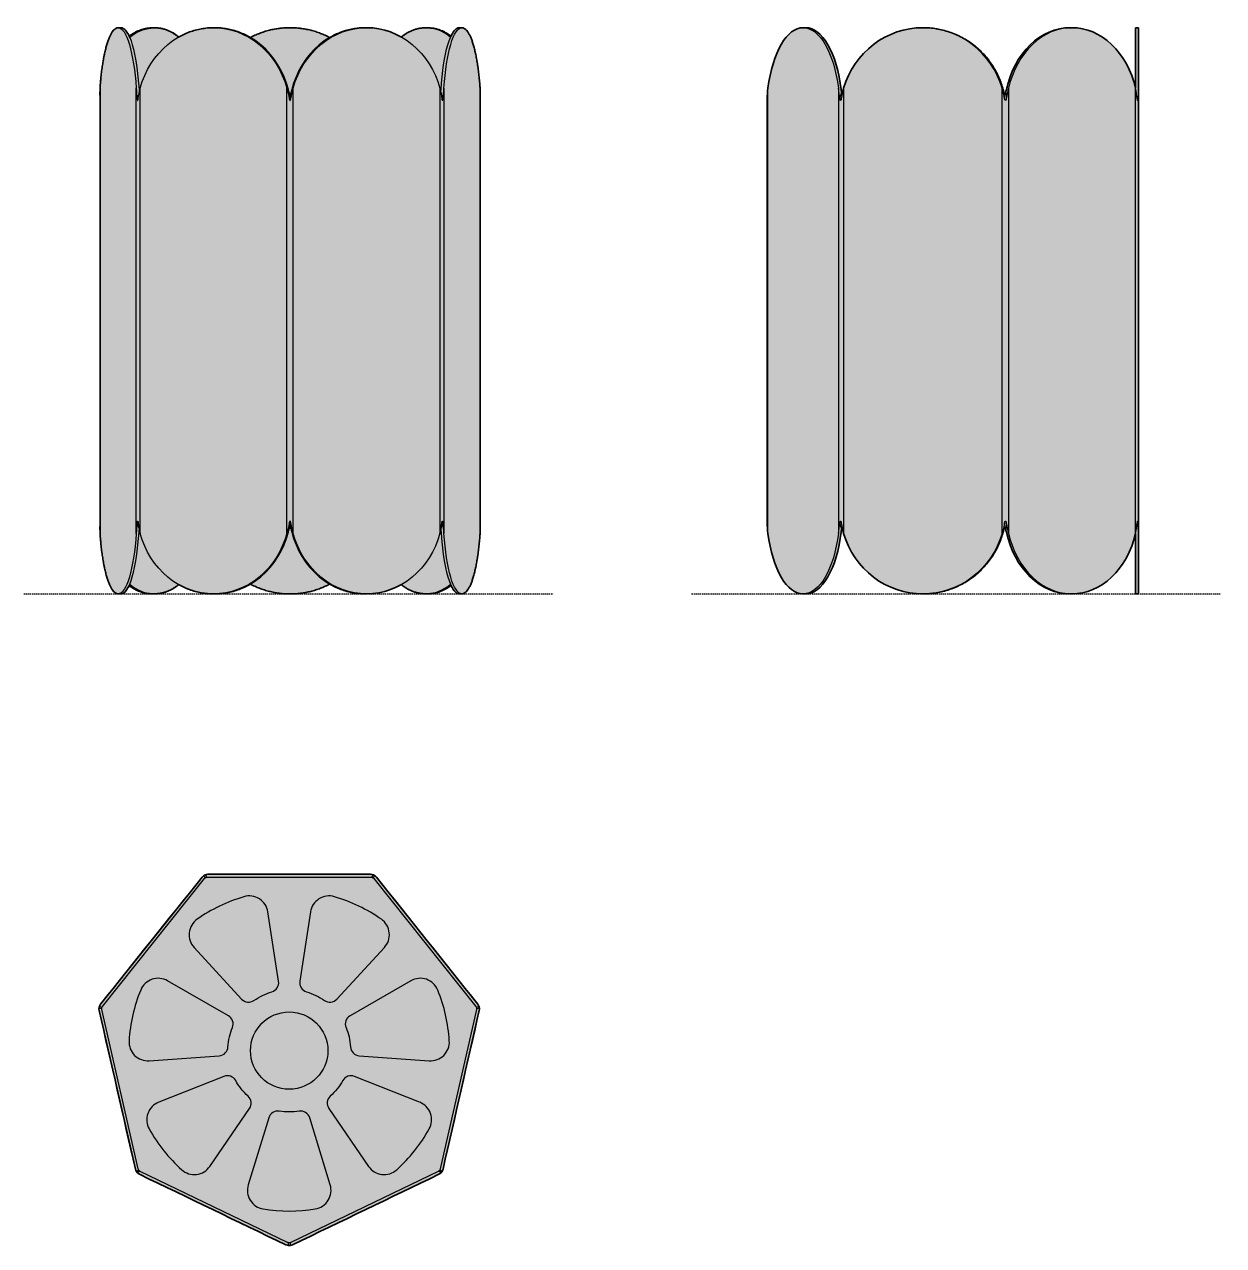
# Model space of a CAD drawing. Header units: millimetres. Extents: x 0 to 635, y -345 to 302.
import ezdxf

# ---------------------------------------------------------------- set-up
doc = ezdxf.new("R2010")
doc.units = ezdxf.units.MM
doc.linetypes.add('Dots', pattern=[1, 0, -1])
doc.layers.add('Blocks', color=7, linetype='Continuous')
doc.layers.add('Blocks$Fill', color=7, linetype='Continuous', true_color=0xffffff)
for name, color, linetype, lineweight, true_color in [('Blocks$Inner', 7, 'Continuous', 25, 0x007f00), ('Blocks$Outline', 7, 'Continuous', 35, 0xff3f3f), ('Groud', 7, 'Dots', 25, 0x243775)]:
    doc.layers.add(name, color=color, linetype=linetype, lineweight=lineweight, true_color=true_color)

# ---------------------------------------------------------------- blocks, each defined once
blk = doc.blocks.new('Arcs Shade Front')
at = {"layer": 'Blocks$Fill'}
blk.add_hatch(color=256, dxfattribs=at).paths.add_polyline_path([(231.85, 300), (232.65, 299.86), (233.44, 299.43), (234.22, 298.72), (234.99, 297.73), (235.74, 296.46), (236.46, 294.94), (237.16, 293.16), (237.82, 291.13), (238.44, 288.88), (239.02, 286.41), (239.55, 283.74), (240.04, 280.89), (240.47, 277.87), (240.85, 274.71), (241.17, 271.42), (241.43, 268.03), (241.43, 31.97), (241.17, 28.58), (240.85, 25.29), (240.47, 22.13), (240.04, 19.11), (239.55, 16.26), (239.02, 13.59), (238.44, 11.12), (237.82, 8.87), (237.16, 6.84), (236.46, 5.06), (235.74, 3.54), (234.99, 2.27), (234.22, 1.28), (233.44, 0.57), (232.65, 0.14), (231.85, 0), (230.39, 0), (229.58, 0.15), (228.77, 0.59), (227.98, 1.32), (227.2, 2.34), (226.44, 3.64), (226.04, 4.5), (225.72, 4.25), (225.4, 4.01), (225.06, 3.77), (224.73, 3.54), (224.38, 3.31), (224.04, 3.09), (223.68, 2.88), (223.32, 2.67), (222.96, 2.47), (222.59, 2.28), (222.22, 2.09), (221.84, 1.92), (221.46, 1.75), (221.08, 1.58), (220.69, 1.43), (220.3, 1.28), (219.9, 1.14), (219.51, 1.01), (219.11, 0.89), (218.71, 0.78), (218.3, 0.67), (217.9, 0.58), (217.49, 0.49), (217.08, 0.41), (216.67, 0.34), (216.26, 0.27), (215.85, 0.22), (215.44, 0.17), (215.03, 0.13), (214.62, 0.11), (214.21, 0.08), (213.81, 0.07), (212.75, 0.07), (212.17, 0.08), (211.71, 0.09), (211.26, 0.12), (210.8, 0.16), (210.34, 0.21), (209.89, 0.27), (209.44, 0.34), (208.99, 0.42), (208.54, 0.51), (208.1, 0.61), (207.66, 0.73), (207.23, 0.85), (206.8, 0.98), (206.38, 1.12), (205.96, 1.27), (205.54, 1.43), (205.13, 1.6), (204.73, 1.77), (204.33, 1.96), (203.94, 2.15), (203.56, 2.35), (203.18, 2.56), (202.81, 2.77), (202.45, 2.99), (202.09, 3.22), (201.74, 3.45), (201.4, 3.69), (201.07, 3.94), (200.74, 4.19), (200.43, 4.45), (200.12, 4.71), (199.81, 4.97), (199.81, 4.98), (197.05, 3.54), (194.02, 2.27), (190.91, 1.28), (187.74, 0.57), (184.53, 0.14), (181.29, 0), (180.64, 0), (177.36, 0.15), (174.1, 0.59), (170.88, 1.32), (167.73, 2.34), (164.66, 3.64), (161.74, 5.19), (160.56, 4.6), (159.36, 4.03), (158.14, 3.5), (156.9, 3), (155.63, 2.53), (154.34, 2.1), (153.04, 1.71), (151.72, 1.36), (150.38, 1.04), (149.03, 0.77), (147.67, 0.53), (146.3, 0.34), (144.92, 0.19), (143.53, 0.09), (142.14, 0.02), (140.75, 0), (139.36, 0.02), (137.97, 0.09), (136.58, 0.19), (135.2, 0.34), (133.83, 0.53), (132.47, 0.77), (131.12, 1.04), (129.78, 1.36), (128.46, 1.71), (127.15, 2.1), (125.87, 2.53), (124.6, 3), (123.36, 3.5), (122.13, 4.03), (120.94, 4.6), (119.76, 5.19), (116.83, 3.64), (113.77, 2.34), (110.61, 1.32), (107.4, 0.59), (104.14, 0.15), (100.86, 0), (100.21, 0), (96.97, 0.14), (93.76, 0.57), (90.59, 1.28), (87.48, 2.27), (84.45, 3.54), (81.69, 4.98), (81.68, 4.97), (81.38, 4.71), (81.07, 4.45), (80.75, 4.19), (80.43, 3.94), (80.09, 3.69), (79.75, 3.45), (79.4, 3.22), (79.05, 2.99), (78.69, 2.77), (78.32, 2.56), (77.94, 2.35), (77.55, 2.15), (77.16, 1.96), (76.77, 1.77), (76.36, 1.6), (75.96, 1.43), (75.54, 1.27), (75.12, 1.12), (74.7, 0.98), (74.27, 0.85), (73.83, 0.73), (73.39, 0.61), (72.95, 0.51), (72.51, 0.42), (72.06, 0.34), (71.61, 0.27), (71.15, 0.21), (70.7, 0.16), (70.24, 0.12), (69.78, 0.09), (69.32, 0.08), (68.86, 0.07), (67.28, 0.08), (66.88, 0.1), (66.47, 0.12), (66.06, 0.16), (65.65, 0.2), (65.24, 0.25), (64.83, 0.31), (64.42, 0.38), (64.01, 0.46), (63.61, 0.55), (63.2, 0.64), (62.8, 0.75), (62.39, 0.86), (61.99, 0.98), (61.6, 1.11), (61.2, 1.25), (60.81, 1.39), (60.42, 1.55), (60.04, 1.71), (59.66, 1.88), (59.28, 2.06), (58.91, 2.25), (58.54, 2.44), (58.18, 2.64), (57.82, 2.85), (57.46, 3.07), (57.12, 3.29), (56.77, 3.52), (56.44, 3.76), (56.1, 4), (55.78, 4.25), (55.46, 4.5), (55.06, 3.64), (54.3, 2.34), (53.52, 1.32), (52.73, 0.59), (51.92, 0.15), (51.11, 0), (49.65, 0), (48.85, 0.14), (48.06, 0.57), (47.27, 1.28), (46.5, 2.27), (45.76, 3.54), (45.03, 5.06), (44.34, 6.84), (43.68, 8.87), (43.06, 11.12), (42.48, 13.59), (41.94, 16.26), (41.46, 19.11), (41.02, 22.13), (40.65, 25.29), (40.32, 28.58), (40.06, 31.97), (40.06, 268.03), (40.32, 271.42), (40.65, 274.71), (41.02, 277.87), (41.46, 280.89), (41.94, 283.74), (42.48, 286.41), (43.06, 288.88), (43.68, 291.13), (44.34, 293.16), (45.03, 294.94), (45.76, 296.46), (46.5, 297.73), (47.27, 298.72), (48.06, 299.43), (48.85, 299.86), (49.65, 300), (51.11, 300), (51.92, 299.85), (52.73, 299.41), (53.52, 298.68), (54.3, 297.66), (55.06, 296.36), (55.78, 294.81), (56.08, 295.08), (56.4, 295.35), (56.72, 295.62), (57.05, 295.88), (57.39, 296.14), (57.73, 296.39), (58.09, 296.64), (58.45, 296.87), (58.82, 297.11), (59.19, 297.33), (59.58, 297.55), (59.97, 297.76), (60.37, 297.96), (60.77, 298.15), (61.18, 298.34), (61.6, 298.51), (62.03, 298.68), (62.46, 298.83), (62.89, 298.98), (63.33, 299.12), (63.77, 299.25), (64.22, 299.36), (64.68, 299.47), (65.13, 299.57), (65.59, 299.65), (66.05, 299.72), (66.52, 299.79), (66.99, 299.84), (67.45, 299.88), (67.92, 299.91), (68.39, 299.92), (68.86, 299.93), (69.32, 299.92), (69.78, 299.91), (70.24, 299.88), (70.7, 299.84), (71.15, 299.79), (71.61, 299.73), (72.06, 299.66), (72.51, 299.58), (72.95, 299.49), (73.39, 299.39), (73.83, 299.27), (74.27, 299.15), (74.7, 299.02), (75.12, 298.88), (75.54, 298.73), (75.96, 298.57), (76.36, 298.4), (76.77, 298.23), (77.16, 298.04), (77.55, 297.85), (77.94, 297.65), (78.32, 297.44), (78.69, 297.23), (79.05, 297.01), (79.4, 296.78), (79.75, 296.55), (80.09, 296.31), (80.43, 296.06), (80.75, 295.81), (81.07, 295.55), (81.38, 295.29), (81.68, 295.03), (81.69, 295.02), (84.45, 296.46), (87.48, 297.73), (90.59, 298.72), (93.76, 299.43), (96.97, 299.86), (100.21, 300), (100.86, 300), (104.14, 299.85), (107.4, 299.41), (110.61, 298.68), (113.77, 297.66), (116.83, 296.36), (119.76, 294.81), (119.76, 294.81), (120.94, 295.4), (122.13, 295.97), (123.36, 296.5), (124.6, 297), (125.87, 297.47), (127.15, 297.9), (128.46, 298.29), (129.78, 298.64), (131.12, 298.96), (132.47, 299.23), (133.83, 299.47), (135.2, 299.66), (136.58, 299.81), (137.97, 299.91), (139.36, 299.98), (140.75, 300), (142.14, 299.98), (143.53, 299.91), (144.92, 299.81), (146.3, 299.66), (147.67, 299.47), (149.03, 299.23), (150.38, 298.96), (151.72, 298.64), (153.04, 298.29), (154.34, 297.9), (155.63, 297.47), (156.9, 297), (158.14, 296.5), (159.36, 295.97), (160.56, 295.4), (161.73, 294.81), (161.74, 294.81), (164.66, 296.36), (167.73, 297.66), (170.88, 298.68), (174.1, 299.41), (177.36, 299.85), (180.64, 300), (181.29, 300), (184.53, 299.86), (187.74, 299.43), (190.91, 298.72), (194.02, 297.73), (197.05, 296.46), (199.81, 295.02), (199.81, 295.03), (200.12, 295.29), (200.43, 295.55), (200.74, 295.81), (201.07, 296.06), (201.4, 296.31), (201.74, 296.55), (202.09, 296.78), (202.45, 297.01), (202.81, 297.23), (203.18, 297.44), (203.56, 297.65), (203.94, 297.85), (204.33, 298.04), (204.73, 298.23), (205.13, 298.4), (205.54, 298.57), (205.96, 298.73), (206.38, 298.88), (206.8, 299.02), (207.23, 299.15), (207.66, 299.27), (208.1, 299.39), (208.54, 299.49), (208.99, 299.58), (209.44, 299.66), (209.89, 299.73), (210.34, 299.79), (210.8, 299.84), (211.26, 299.88), (211.71, 299.91), (212.17, 299.92), (212.75, 299.93), (213.81, 299.93), (214.21, 299.92), (214.62, 299.89), (215.03, 299.87), (215.44, 299.83), (215.85, 299.78), (216.26, 299.73), (216.67, 299.66), (217.08, 299.59), (217.49, 299.51), (217.9, 299.42), (218.3, 299.33), (218.71, 299.22), (219.11, 299.11), (219.51, 298.99), (219.9, 298.86), (220.3, 298.72), (220.69, 298.57), (221.08, 298.42), (221.46, 298.25), (221.84, 298.08), (222.22, 297.91), (222.59, 297.72), (222.96, 297.53), (223.32, 297.33), (223.68, 297.12), (224.04, 296.91), (224.38, 296.69), (224.73, 296.46), (225.06, 296.23), (225.4, 295.99), (225.72, 295.75), (226.04, 295.5), (226.44, 296.36), (227.2, 297.66), (227.98, 298.68), (228.77, 299.41), (229.58, 299.85), (230.39, 300)], flags=0)
at = {"layer": 'Blocks$Inner'}
for p, q in [((81.69, 295.02), (81.68, 295.03)), ((119.76, 294.81), (119.76, 294.81)), ((161.74, 294.81), (161.73, 294.81)), ((199.81, 295.03), (199.81, 295.02)), ((40.01, 264.24), (40.06, 268.03)), ((59.23, 31.97), (59.23, 268.03)), ((139.01, 31.97), (139.01, 268.03)), ((222.26, 268.03), (222.26, 31.97)), ((241.43, 268.03), (241.48, 264.24)), ((39.96, 264.24), (39.96, 35.76)), ((60.21, 261.81), (60.26, 262)), ((221.24, 262), (221.29, 261.82)), ((241.53, 35.76), (241.53, 264.24)), ((40.06, 31.97), (40.01, 35.76)), ((60.26, 38), (60.21, 38.18)), ((221.29, 38.19), (221.24, 38)), ((241.48, 35.76), (241.43, 31.97)), ((81.68, 4.97), (81.69, 4.98)), ((119.76, 5.19), (119.76, 5.19)), ((161.73, 5.19), (161.74, 5.19)), ((199.81, 4.98), (199.81, 4.97))]:
    blk.add_line(p, q, dxfattribs=at)
for points in [[(59.23, 31.97), (58.97, 28.58), (58.65, 25.29), (58.27, 22.13), (57.84, 19.11), (57.35, 16.26), (56.82, 13.59), (56.24, 11.12), (55.62, 8.87), (54.96, 6.84), (54.26, 5.06), (53.54, 3.54), (52.79, 2.27), (52.02, 1.28), (51.24, 0.57), (50.45, 0.14), (49.65, 0), (48.85, 0.14), (48.06, 0.57), (47.27, 1.28), (46.5, 2.27), (45.76, 3.54), (45.03, 5.06), (44.34, 6.84), (43.68, 8.87), (43.06, 11.12), (42.48, 13.59), (41.94, 16.26), (41.46, 19.11), (41.02, 22.13), (40.65, 25.29), (40.32, 28.58), (40.06, 31.97), (40.06, 268.03), (40.32, 271.42), (40.65, 274.71), (41.02, 277.87), (41.46, 280.89), (41.94, 283.74), (42.48, 286.41), (43.06, 288.88), (43.68, 291.13), (44.34, 293.16), (45.03, 294.94), (45.76, 296.46), (46.5, 297.73), (47.27, 298.72), (48.06, 299.43), (48.85, 299.86), (49.65, 300), (50.45, 299.86), (51.24, 299.43), (52.02, 298.72), (52.79, 297.73), (53.54, 296.46), (54.26, 294.94), (54.96, 293.16), (55.62, 291.13), (56.24, 288.88), (56.82, 286.41), (57.35, 283.74), (57.84, 280.89), (58.27, 277.87), (58.65, 274.71), (58.97, 271.42), (59.23, 268.03)], [(49.65, 300), (51.11, 300), (51.92, 299.85), (52.73, 299.41), (53.52, 298.68), (54.3, 297.66), (55.06, 296.36), (55.79, 294.79), (56.49, 292.96), (57.16, 290.87), (57.78, 288.56), (58.36, 286.02), (58.9, 283.28), (59.38, 280.36), (59.81, 277.27), (60.18, 274.03), (60.5, 270.67), (60.75, 267.2)], [(61.4, 268.03), (62.46, 271.42), (63.76, 274.71), (65.29, 277.87), (67.04, 280.89), (69.01, 283.74), (71.17, 286.41), (73.52, 288.88), (76.04, 291.13), (78.71, 293.16), (81.52, 294.94), (84.45, 296.46), (87.48, 297.73), (90.59, 298.72), (93.76, 299.43), (96.97, 299.86), (100.21, 300), (103.44, 299.86), (106.65, 299.43), (109.82, 298.72), (112.93, 297.73), (115.96, 296.46), (118.89, 294.94), (121.7, 293.16), (124.37, 291.13), (126.89, 288.88), (129.24, 286.41), (131.4, 283.74), (133.37, 280.89), (135.12, 277.87), (136.65, 274.71), (137.95, 271.42), (139.01, 268.03)], [(139.88, 267.2), (138.86, 270.67), (137.6, 274.03), (136.09, 277.27), (134.35, 280.36), (132.39, 283.28), (130.23, 286.02), (127.87, 288.56), (125.33, 290.87), (122.64, 292.96), (119.8, 294.79), (116.83, 296.36), (113.77, 297.66), (110.61, 298.68), (107.4, 299.41), (104.14, 299.85), (100.86, 300), (100.21, 300)], [(181.29, 300), (180.64, 300), (177.36, 299.85), (174.1, 299.41), (170.88, 298.68), (167.73, 297.66), (164.66, 296.36), (161.7, 294.79), (158.86, 292.96), (156.17, 290.87), (153.63, 288.56), (151.27, 286.02), (149.11, 283.28), (147.15, 280.36), (145.41, 277.27), (143.9, 274.03), (142.63, 270.67), (141.62, 267.2)], [(220.75, 267.2), (221, 270.67), (221.31, 274.03), (221.69, 277.27), (222.11, 280.36), (222.6, 283.28), (223.13, 286.02), (223.72, 288.56), (224.34, 290.87), (225.01, 292.96), (225.71, 294.79), (226.44, 296.36), (227.2, 297.66), (227.98, 298.68), (228.77, 299.41), (229.58, 299.85), (230.39, 300), (231.85, 300)], [(222.26, 268.03), (222.53, 271.42), (222.85, 274.71), (223.23, 277.87), (223.66, 280.89), (224.14, 283.74), (224.68, 286.41), (225.26, 288.88), (225.88, 291.13), (226.54, 293.16), (227.23, 294.94), (227.96, 296.46), (228.71, 297.73), (229.47, 298.72), (230.26, 299.43), (231.05, 299.86), (231.85, 300), (232.65, 299.86), (233.44, 299.43), (234.22, 298.72), (234.99, 297.73), (235.74, 296.46), (236.46, 294.94), (237.16, 293.16), (237.82, 291.13), (238.44, 288.88), (239.02, 286.41), (239.55, 283.74), (240.04, 280.89), (240.47, 277.87), (240.85, 274.71), (241.17, 271.42), (241.43, 268.03), (241.43, 31.97), (241.17, 28.58), (240.85, 25.29), (240.47, 22.13), (240.04, 19.11), (239.55, 16.26), (239.02, 13.59), (238.44, 11.12), (237.82, 8.87), (237.16, 6.84), (236.46, 5.06), (235.74, 3.54), (234.99, 2.27), (234.22, 1.28), (233.44, 0.57), (232.65, 0.14), (231.85, 0), (231.05, 0.14), (230.26, 0.57), (229.47, 1.28), (228.71, 2.27), (227.96, 3.54), (227.23, 5.06), (226.54, 6.84), (225.88, 8.87), (225.26, 11.12), (224.68, 13.59), (224.14, 16.26), (223.66, 19.11), (223.23, 22.13), (222.85, 25.29), (222.53, 28.58), (222.26, 31.97)], [(139.01, 31.97), (137.95, 28.58), (136.65, 25.29), (135.12, 22.13), (133.37, 19.11), (131.4, 16.26), (129.24, 13.59), (126.89, 11.12), (124.37, 8.87), (121.7, 6.84), (118.89, 5.06), (115.96, 3.54), (112.93, 2.27), (109.82, 1.28), (106.65, 0.57), (103.44, 0.14), (100.21, 0), (96.97, 0.14), (93.76, 0.57), (90.59, 1.28), (87.48, 2.27), (84.45, 3.54), (81.52, 5.06), (78.71, 6.84), (76.04, 8.87), (73.52, 11.12), (71.17, 13.59), (69.01, 16.26), (67.04, 19.11), (65.29, 22.13), (63.76, 25.29), (62.46, 28.58), (61.4, 31.97), (61.4, 268.03)], [(49.65, 0), (51.11, 0), (51.92, 0.15), (52.73, 0.59), (53.52, 1.32), (54.3, 2.34), (55.06, 3.64), (55.79, 5.21), (56.49, 7.04), (57.16, 9.13), (57.78, 11.44), (58.36, 13.98), (58.9, 16.72), (59.38, 19.64), (59.81, 22.73), (60.18, 25.97), (60.5, 29.33), (60.75, 32.8)], [(100.21, 0), (100.86, 0), (104.14, 0.15), (107.4, 0.59), (110.61, 1.32), (113.77, 2.34), (116.83, 3.64), (119.8, 5.21), (122.64, 7.04), (125.33, 9.13), (127.87, 11.44), (130.23, 13.98), (132.39, 16.72), (134.35, 19.64), (136.09, 22.73), (137.6, 25.97), (138.86, 29.33), (139.88, 32.8)], [(141.62, 32.8), (142.63, 29.33), (143.9, 25.97), (145.41, 22.73), (147.15, 19.64), (149.11, 16.72), (151.27, 13.98), (153.63, 11.44), (156.17, 9.13), (158.86, 7.04), (161.7, 5.21), (164.66, 3.64), (167.73, 2.34), (170.88, 1.32), (174.1, 0.59), (177.36, 0.15), (180.64, 0), (181.29, 0)], [(220.75, 32.8), (221, 29.33), (221.31, 25.97), (221.69, 22.73), (222.11, 19.64), (222.6, 16.72), (223.13, 13.98), (223.72, 11.44), (224.34, 9.13), (225.01, 7.04), (225.71, 5.21), (226.44, 3.64), (227.2, 2.34), (227.98, 1.32), (228.77, 0.59), (229.58, 0.15), (230.39, 0), (231.85, 0)]]:
    blk.add_lwpolyline(points, dxfattribs=at)
blk.add_lwpolyline([(142.48, 268.03), (143.54, 271.42), (144.84, 274.71), (146.37, 277.87), (148.13, 280.89), (150.09, 283.74), (152.26, 286.41), (154.61, 288.88), (157.13, 291.13), (159.8, 293.16), (162.61, 294.94), (165.54, 296.46), (168.57, 297.73), (171.68, 298.72), (174.85, 299.43), (178.06, 299.86), (181.29, 300), (184.53, 299.86), (187.74, 299.43), (190.91, 298.72), (194.02, 297.73), (197.05, 296.46), (199.98, 294.94), (202.79, 293.16), (205.46, 291.13), (207.98, 288.88), (210.33, 286.41), (212.49, 283.74), (214.46, 280.89), (216.21, 277.87), (217.74, 274.71), (219.04, 271.42), (220.1, 268.03), (220.1, 31.97), (219.04, 28.58), (217.74, 25.29), (216.21, 22.13), (214.46, 19.11), (212.49, 16.26), (210.33, 13.59), (207.98, 11.12), (205.46, 8.87), (202.79, 6.84), (199.98, 5.06), (197.05, 3.54), (194.02, 2.27), (190.91, 1.28), (187.74, 0.57), (184.53, 0.14), (181.29, 0), (178.06, 0.14), (174.85, 0.57), (171.68, 1.28), (168.57, 2.27), (165.54, 3.54), (162.61, 5.06), (159.8, 6.84), (157.13, 8.87), (154.61, 11.12), (152.26, 13.59), (150.09, 16.26), (148.13, 19.11), (146.37, 22.13), (144.84, 25.29), (143.54, 28.58), (142.48, 31.97)], close=True, dxfattribs=at)
for centre, radius, start, end in [((68.85, 280.68), 19.25, 48.19416, 132.78863), ((140.75, 255), 45, 62.20274, 117.79726), ((212.64, 280.68), 19.25, 47.21137, 131.80584), ((68.85, 19.32), 19.25, 227.21137, 311.80584), ((140.75, 45), 45, 242.20274, 297.79726), ((212.64, 19.32), 19.25, 228.19416, 312.78863)]:
    blk.add_arc(centre, radius, start, end, dxfattribs=at)
for points, weights in [([(67.69, 299.93), (60.81, 299.78), (55.47, 295.51)], [1, 0.945857384351, 1]), ([(226.04, 295.5), (220.7, 299.78), (213.81, 299.93)], [1, 0.945715357066, 1]), ([(60.9, 265.46), (60.22, 263.91), (59.75, 262.34)], [0.921688197563, 0.931022075444, 0.941634613678]), ([(140.31, 265.46), (140.31, 263.91), (140.3, 262.34)], [0.921688197563, 0.931022075444, 0.941634613678]), ([(141.19, 262.34), (141.19, 263.91), (141.19, 265.46)], [0.941634613678, 0.931022075444, 0.921688197563]), ([(221.75, 262.34), (221.27, 263.91), (220.6, 265.46)], [0.941634613678, 0.931022075444, 0.921688197563]), ([(60.9, 34.54), (60.22, 36.09), (59.75, 37.66)], [0.921688197563, 0.931022075444, 0.941634613678]), ([(140.3, 37.66), (140.31, 36.09), (140.31, 34.54)], [0.941634613678, 0.931022075444, 0.921688197563]), ([(141.19, 34.54), (141.19, 36.09), (141.19, 37.66)], [0.921688197563, 0.931022075444, 0.941634613678]), ([(221.75, 37.66), (221.27, 36.09), (220.6, 34.54)], [0.941634613678, 0.931022075444, 0.921688197563]), ([(55.46, 4.5), (60.81, 0.15), (67.69, 0.07)], [1, 0.945857384351, 1]), ([(213.81, 0.07), (220.7, 0.22), (226.04, 4.5)], [1, 0.945715357066, 1])]:
    blk.add_rational_spline(points, weights, degree=2, dxfattribs=at)
for points, degree in [([(68.86, 299.93), (67.69, 299.93)], 1), ([(213.81, 299.93), (212.63, 299.93)], 1), ([(59.23, 268.03), (59.36, 266.15), (59.57, 264.26), (59.75, 262.34)], 3), ([(60.3, 262.34), (60.54, 264.26), (60.89, 266.15), (61.4, 268.03)], 3), ([(60.75, 267.2), (60.78, 266.62), (60.84, 266.05), (60.9, 265.46)], 3), ([(139.01, 268.03), (139.52, 266.15), (139.97, 264.26), (140.3, 262.34)], 3), ([(140.31, 265.46), (140.17, 266.05), (140.03, 266.62), (139.88, 267.2)], 3), ([(141.19, 262.34), (141.53, 264.26), (141.97, 266.15), (142.48, 268.03)], 3), ([(141.62, 267.2), (141.47, 266.62), (141.33, 266.05), (141.19, 265.46)], 3), ([(220.1, 268.03), (220.61, 266.15), (220.96, 264.26), (221.2, 262.34)], 3), ([(220.6, 265.46), (220.66, 266.05), (220.71, 266.62), (220.75, 267.2)], 3), ([(221.75, 262.34), (221.93, 264.26), (222.14, 266.15), (222.26, 268.03)], 3), ([(59.75, 37.66), (59.57, 35.74), (59.36, 33.85), (59.23, 31.97)], 3), ([(60.3, 37.66), (60.54, 35.74), (60.89, 33.85), (61.4, 31.97)], 3), ([(60.75, 32.8), (60.78, 33.38), (60.84, 33.95), (60.9, 34.54)], 3), ([(140.3, 37.66), (139.97, 35.74), (139.52, 33.85), (139.01, 31.97)], 3), ([(139.88, 32.8), (140.03, 33.38), (140.17, 33.95), (140.31, 34.54)], 3), ([(142.48, 31.97), (141.97, 33.85), (141.53, 35.74), (141.19, 37.66)], 3), ([(141.19, 34.54), (141.33, 33.95), (141.47, 33.38), (141.62, 32.8)], 3), ([(220.1, 31.97), (220.61, 33.85), (220.96, 35.74), (221.2, 37.66)], 3), ([(220.6, 34.54), (220.66, 33.95), (220.71, 33.38), (220.75, 32.8)], 3), ([(222.26, 31.97), (222.14, 33.85), (221.93, 35.74), (221.75, 37.66)], 3), ([(67.69, 0.07), (68.86, 0.07)], 1), ([(212.63, 0.07), (213.81, 0.07)], 1)]:
    blk.add_open_spline(points, degree=degree, dxfattribs=at)
for points, knots in [([(141.19, 265.46), (141.15, 265.33), (141.11, 265.2), (141.02, 265.02), (140.98, 264.96), (140.91, 264.89), (140.88, 264.87), (140.82, 264.84), (140.78, 264.83), (140.68, 264.83), (140.62, 264.86), (140.52, 264.96), (140.48, 265.02), (140.39, 265.2), (140.34, 265.33), (140.31, 265.46)], [17.650826, 17.650826, 17.650826, 17.650826, 17.900826, 17.900826, 18.025826, 18.025826, 18.088326, 18.088326, 18.150826, 18.150826, 18.275826, 18.275826, 18.400826, 18.400826, 18.650826, 18.650826, 18.650826, 18.650826]), ([(59.75, 262.34), (59.76, 262.17), (59.78, 262), (59.84, 261.76), (59.86, 261.68), (59.9, 261.58), (59.91, 261.54), (59.95, 261.49), (59.98, 261.47), (60.03, 261.47), (60.06, 261.49), (60.1, 261.54), (60.12, 261.58), (60.17, 261.68), (60.19, 261.76), (60.25, 262), (60.28, 262.17), (60.3, 262.34)], [17.073388, 17.073388, 17.073388, 17.073388, 17.323388, 17.323388, 17.448388, 17.448388, 17.510888, 17.510888, 17.573388, 17.573388, 17.635888, 17.635888, 17.698388, 17.698388, 17.823388, 17.823388, 18.073388, 18.073388, 18.073388, 18.073388]), ([(140.3, 262.34), (140.33, 262.17), (140.37, 262), (140.46, 261.76), (140.5, 261.68), (140.57, 261.58), (140.6, 261.54), (140.66, 261.49), (140.7, 261.47), (140.79, 261.47), (140.83, 261.49), (140.9, 261.54), (140.93, 261.58), (141, 261.68), (141.03, 261.76), (141.12, 262), (141.16, 262.17), (141.19, 262.34)], [52.073388, 52.073388, 52.073388, 52.073388, 52.323388, 52.323388, 52.448388, 52.448388, 52.510888, 52.510888, 52.573388, 52.573388, 52.635888, 52.635888, 52.698388, 52.698388, 52.823388, 52.823388, 53.073388, 53.073388, 53.073388, 53.073388]), ([(221.2, 262.34), (221.22, 262.17), (221.24, 262), (221.31, 261.76), (221.33, 261.68), (221.38, 261.58), (221.4, 261.54), (221.44, 261.49), (221.46, 261.47), (221.52, 261.47), (221.54, 261.49), (221.58, 261.54), (221.6, 261.58), (221.64, 261.68), (221.66, 261.76), (221.71, 262), (221.73, 262.17), (221.75, 262.34)], [1, 1, 1, 1, 1.25, 1.25, 1.375, 1.375, 1.4375, 1.4375, 1.5, 1.5, 1.5625, 1.5625, 1.625, 1.625, 1.75, 1.75, 2, 2, 2, 2]), ([(59.75, 37.66), (59.76, 37.83), (59.78, 38), (59.84, 38.24), (59.86, 38.32), (59.9, 38.42), (59.91, 38.46), (59.95, 38.51), (59.98, 38.53), (60.03, 38.53), (60.06, 38.51), (60.1, 38.46), (60.12, 38.42), (60.17, 38.32), (60.19, 38.24), (60.25, 38), (60.28, 37.83), (60.3, 37.66)], [18.53578, 18.53578, 18.53578, 18.53578, 18.78578, 18.78578, 18.91078, 18.91078, 18.97328, 18.97328, 19.03578, 19.03578, 19.09828, 19.09828, 19.16078, 19.16078, 19.28578, 19.28578, 19.53578, 19.53578, 19.53578, 19.53578]), ([(141.19, 37.66), (141.16, 37.83), (141.12, 38), (141.03, 38.24), (141, 38.32), (140.93, 38.42), (140.9, 38.46), (140.83, 38.51), (140.79, 38.53), (140.71, 38.53), (140.67, 38.51), (140.6, 38.46), (140.57, 38.42), (140.5, 38.32), (140.46, 38.24), (140.37, 38), (140.33, 37.83), (140.3, 37.66)], [1, 1, 1, 1, 1.25, 1.25, 1.375, 1.375, 1.4375, 1.4375, 1.5, 1.5, 1.5625, 1.5625, 1.625, 1.625, 1.75, 1.75, 2, 2, 2, 2]), ([(140.31, 34.54), (140.34, 34.67), (140.38, 34.8), (140.48, 34.98), (140.52, 35.04), (140.59, 35.11), (140.62, 35.13), (140.68, 35.16), (140.71, 35.17), (140.82, 35.17), (140.88, 35.14), (140.98, 35.04), (141.01, 34.98), (141.11, 34.8), (141.15, 34.67), (141.19, 34.54)], [17.650826, 17.650826, 17.650826, 17.650826, 17.900826, 17.900826, 18.025826, 18.025826, 18.088326, 18.088326, 18.150826, 18.150826, 18.275826, 18.275826, 18.400826, 18.400826, 18.650826, 18.650826, 18.650826, 18.650826]), ([(221.2, 37.66), (221.22, 37.83), (221.24, 38), (221.31, 38.24), (221.33, 38.32), (221.38, 38.42), (221.4, 38.46), (221.44, 38.51), (221.47, 38.53), (221.52, 38.53), (221.54, 38.51), (221.58, 38.46), (221.6, 38.42), (221.64, 38.32), (221.66, 38.24), (221.71, 38), (221.73, 37.83), (221.75, 37.66)], [0, 0, 0, 0, 0.25, 0.25, 0.375, 0.375, 0.4375, 0.4375, 0.5, 0.5, 0.5625, 0.5625, 0.625, 0.625, 0.75, 0.75, 1, 1, 1, 1])]:
    blk.add_open_spline(points, degree=3, knots=knots, dxfattribs=at)
at = {"layer": 'Blocks$Outline'}
for points in [[(181.29, 300), (184.53, 299.86), (187.74, 299.43), (190.91, 298.72), (194.02, 297.73), (197.05, 296.46), (199.81, 295.02)], [(199.81, 4.98), (197.05, 3.54), (194.02, 2.27), (190.91, 1.28), (187.74, 0.57), (184.53, 0.14), (181.29, 0)]]:
    blk.add_lwpolyline(points, dxfattribs=at)
for points, knots in [([(49.65, 0), (49.38, 0.05), (49.12, 0.1), (48.85, 0.14), (48.59, 0.29), (48.32, 0.43), (48.06, 0.57), (47.8, 0.81), (47.53, 1.05), (47.27, 1.28), (47.02, 1.61), (46.76, 1.94), (46.5, 2.27), (46.26, 2.7), (46.01, 3.12), (45.76, 3.54), (45.52, 4.05), (45.27, 4.55), (45.03, 5.06), (44.8, 5.66), (44.57, 6.25), (44.34, 6.84), (44.12, 7.52), (43.9, 8.19), (43.68, 8.87), (43.47, 9.62), (43.26, 10.37), (43.06, 11.12), (42.86, 11.94), (42.67, 12.77), (42.48, 13.59), (42.3, 14.48), (42.12, 15.37), (41.94, 16.26), (41.78, 17.21), (41.62, 18.16), (41.46, 19.11), (41.31, 20.12), (41.17, 21.12), (41.02, 22.13), (40.9, 23.18), (40.77, 24.24), (40.65, 25.29), (40.54, 26.39), (40.43, 27.49), (40.32, 28.58), (40.24, 29.71), (40.15, 30.84), (40.06, 31.97), (40.06, 110.66), (40.06, 189.34), (40.06, 268.03), (40.15, 269.16), (40.24, 270.29), (40.32, 271.42), (40.43, 272.51), (40.54, 273.61), (40.65, 274.71), (40.77, 275.76), (40.9, 276.82), (41.02, 277.87), (41.17, 278.88), (41.31, 279.88), (41.46, 280.89), (41.62, 281.84), (41.78, 282.79), (41.94, 283.74), (42.12, 284.63), (42.3, 285.52), (42.48, 286.41), (42.67, 287.23), (42.86, 288.06), (43.06, 288.88), (43.26, 289.63), (43.47, 290.38), (43.68, 291.13), (43.9, 291.81), (44.12, 292.48), (44.34, 293.16), (44.57, 293.75), (44.8, 294.34), (45.03, 294.94), (45.27, 295.45), (45.52, 295.95), (45.76, 296.46), (46.01, 296.88), (46.26, 297.3), (46.5, 297.73), (46.76, 298.06), (47.02, 298.39), (47.27, 298.72), (47.53, 298.95), (47.8, 299.19), (48.06, 299.43), (48.32, 299.57), (48.59, 299.71), (48.85, 299.86), (49.12, 299.9), (49.38, 299.95), (49.65, 300)], [17, 17, 17, 17, 18, 18, 18, 19, 19, 19, 20, 20, 20, 21, 21, 21, 22, 22, 22, 23, 23, 23, 24, 24, 24, 25, 25, 25, 26, 26, 26, 27, 27, 27, 28, 28, 28, 29, 29, 29, 30, 30, 30, 31, 31, 31, 32, 32, 32, 33, 33, 33, 269.050431, 269.050431, 269.050431, 270.050431, 270.050431, 270.050431, 271.050431, 271.050431, 271.050431, 272.050431, 272.050431, 272.050431, 273.050431, 273.050431, 273.050431, 274.050431, 274.050431, 274.050431, 275.050431, 275.050431, 275.050431, 276.050431, 276.050431, 276.050431, 277.050431, 277.050431, 277.050431, 278.050431, 278.050431, 278.050431, 279.050431, 279.050431, 279.050431, 280.050431, 280.050431, 280.050431, 281.050431, 281.050431, 281.050431, 282.050431, 282.050431, 282.050431, 283.050431, 283.050431, 283.050431, 284.050431, 284.050431, 284.050431, 285.050431, 285.050431, 285.050431, 285.050431]), ([(49.65, 300), (50.14, 300), (50.62, 300), (51.11, 300), (51.38, 299.95), (51.65, 299.9), (51.92, 299.85), (52.19, 299.71), (52.46, 299.56), (52.73, 299.41), (52.99, 299.17), (53.26, 298.92), (53.52, 298.68), (53.78, 298.34), (54.04, 298), (54.3, 297.66), (54.55, 297.22), (54.8, 296.79), (55.06, 296.36), (55.3, 295.84), (55.54, 295.32), (55.78, 294.81)], [-1.462392, -1.462392, -1.462392, -1.462392, 0, 0, 0, 1, 1, 1, 2, 2, 2, 3, 3, 3, 4, 4, 4, 5, 5, 5, 5.987718, 5.987718, 5.987718, 5.987718]), ([(81.69, 295.02), (82.61, 295.5), (83.53, 295.98), (84.45, 296.46), (85.46, 296.88), (86.47, 297.3), (87.48, 297.73), (88.52, 298.06), (89.55, 298.39), (90.59, 298.72), (91.65, 298.95), (92.7, 299.19), (93.76, 299.43), (94.83, 299.57), (95.9, 299.71), (96.97, 299.86), (98.05, 299.9), (99.13, 299.95), (100.21, 300)], [29.130397, 29.130397, 29.130397, 29.130397, 30.073388, 30.073388, 30.073388, 31.073388, 31.073388, 31.073388, 32.073388, 32.073388, 32.073388, 33.073388, 33.073388, 33.073388, 34.073388, 34.073388, 34.073388, 35.073388, 35.073388, 35.073388, 35.073388]), ([(100.21, 300), (100.42, 300), (100.64, 300), (100.86, 300), (101.95, 299.95), (103.04, 299.9), (104.14, 299.85), (105.22, 299.71), (106.31, 299.56), (107.4, 299.41), (108.47, 299.17), (109.54, 298.92), (110.61, 298.68), (111.66, 298.34), (112.71, 298), (113.77, 297.66), (114.79, 297.22), (115.81, 296.79), (116.83, 296.36), (117.81, 295.84), (118.79, 295.32), (119.76, 294.81)], [-36.301651, -36.301651, -36.301651, -36.301651, -35.650826, -35.650826, -35.650826, -34.650826, -34.650826, -34.650826, -33.650826, -33.650826, -33.650826, -32.650826, -32.650826, -32.650826, -31.650826, -31.650826, -31.650826, -30.650826, -30.650826, -30.650826, -29.662728, -29.662728, -29.662728, -29.662728]), ([(161.74, 294.81), (162.71, 295.32), (163.69, 295.84), (164.66, 296.36), (165.69, 296.79), (166.71, 297.22), (167.73, 297.66), (168.78, 298), (169.83, 298.34), (170.88, 298.68), (171.96, 298.92), (173.03, 299.17), (174.1, 299.41), (175.19, 299.56), (176.27, 299.71), (177.36, 299.85), (178.45, 299.9), (179.55, 299.95), (180.64, 300), (180.86, 300), (181.08, 300), (181.29, 300)], [-6.638924, -6.638924, -6.638924, -6.638924, -5.650826, -5.650826, -5.650826, -4.650826, -4.650826, -4.650826, -3.650826, -3.650826, -3.650826, -2.650826, -2.650826, -2.650826, -1.650826, -1.650826, -1.650826, -0.650826, -0.650826, -0.650826, 0, 0, 0, 0]), ([(226.04, 295.5), (226.17, 295.78), (226.31, 296.07), (226.44, 296.36), (226.69, 296.79), (226.95, 297.22), (227.2, 297.66), (227.46, 298), (227.72, 298.34), (227.98, 298.68), (228.24, 298.92), (228.51, 299.17), (228.77, 299.41), (229.04, 299.56), (229.31, 299.71), (229.58, 299.85), (229.85, 299.9), (230.12, 299.95), (230.39, 300), (230.87, 300), (231.36, 300), (231.85, 300)], [13.524776, 13.524776, 13.524776, 13.524776, 14.073388, 14.073388, 14.073388, 15.073388, 15.073388, 15.073388, 16.073388, 16.073388, 16.073388, 17.073388, 17.073388, 17.073388, 18.073388, 18.073388, 18.073388, 19.073388, 19.073388, 19.073388, 20.53578, 20.53578, 20.53578, 20.53578]), ([(231.85, 300), (232.12, 299.95), (232.38, 299.9), (232.65, 299.86), (232.91, 299.71), (233.18, 299.57), (233.44, 299.43), (233.7, 299.19), (233.96, 298.95), (234.22, 298.72), (234.48, 298.39), (234.74, 298.06), (234.99, 297.73), (235.24, 297.3), (235.49, 296.88), (235.74, 296.46), (235.98, 295.95), (236.22, 295.45), (236.46, 294.94), (236.7, 294.34), (236.93, 293.75), (237.16, 293.16), (237.38, 292.48), (237.6, 291.81), (237.82, 291.13), (238.03, 290.38), (238.23, 289.63), (238.44, 288.88), (238.63, 288.06), (238.83, 287.23), (239.02, 286.41), (239.2, 285.52), (239.38, 284.63), (239.55, 283.74), (239.72, 282.79), (239.88, 281.84), (240.04, 280.89), (240.18, 279.88), (240.33, 278.88), (240.47, 277.87), (240.6, 276.82), (240.73, 275.76), (240.85, 274.71), (240.96, 273.61), (241.07, 272.51), (241.17, 271.42), (241.26, 270.29), (241.35, 269.16), (241.43, 268.03), (241.43, 189.34), (241.43, 110.66), (241.43, 31.97), (241.35, 30.84), (241.26, 29.71), (241.17, 28.58), (241.07, 27.49), (240.96, 26.39), (240.85, 25.29), (240.73, 24.24), (240.6, 23.18), (240.47, 22.13), (240.33, 21.12), (240.18, 20.12), (240.04, 19.11), (239.88, 18.16), (239.72, 17.21), (239.55, 16.26), (239.38, 15.37), (239.2, 14.48), (239.02, 13.59), (238.83, 12.77), (238.63, 11.94), (238.44, 11.12), (238.23, 10.37), (238.03, 9.62), (237.82, 8.87), (237.6, 8.19), (237.38, 7.52), (237.16, 6.84), (236.93, 6.25), (236.7, 5.66), (236.46, 5.06), (236.22, 4.55), (235.98, 4.05), (235.74, 3.54), (235.49, 3.12), (235.24, 2.7), (234.99, 2.27), (234.74, 1.94), (234.48, 1.61), (234.22, 1.28), (233.96, 1.05), (233.7, 0.81), (233.44, 0.57), (233.18, 0.43), (232.91, 0.29), (232.65, 0.14), (232.38, 0.1), (232.12, 0.05), (231.85, 0)], [17, 17, 17, 17, 18, 18, 18, 19, 19, 19, 20, 20, 20, 21, 21, 21, 22, 22, 22, 23, 23, 23, 24, 24, 24, 25, 25, 25, 26, 26, 26, 27, 27, 27, 28, 28, 28, 29, 29, 29, 30, 30, 30, 31, 31, 31, 32, 32, 32, 33, 33, 33, 269.050431, 269.050431, 269.050431, 270.050431, 270.050431, 270.050431, 271.050431, 271.050431, 271.050431, 272.050431, 272.050431, 272.050431, 273.050431, 273.050431, 273.050431, 274.050431, 274.050431, 274.050431, 275.050431, 275.050431, 275.050431, 276.050431, 276.050431, 276.050431, 277.050431, 277.050431, 277.050431, 278.050431, 278.050431, 278.050431, 279.050431, 279.050431, 279.050431, 280.050431, 280.050431, 280.050431, 281.050431, 281.050431, 281.050431, 282.050431, 282.050431, 282.050431, 283.050431, 283.050431, 283.050431, 284.050431, 284.050431, 284.050431, 285.050431, 285.050431, 285.050431, 285.050431]), ([(55.46, 4.5), (55.32, 4.22), (55.19, 3.93), (55.06, 3.64), (54.8, 3.21), (54.55, 2.78), (54.3, 2.34), (54.04, 2), (53.78, 1.66), (53.52, 1.32), (53.26, 1.08), (52.99, 0.83), (52.73, 0.59), (52.46, 0.44), (52.19, 0.29), (51.92, 0.15), (51.65, 0.1), (51.38, 0.05), (51.11, 0), (50.62, 0), (50.14, 0), (49.65, 0)], [-7.010831, -7.010831, -7.010831, -7.010831, -6.462392, -6.462392, -6.462392, -5.462392, -5.462392, -5.462392, -4.462392, -4.462392, -4.462392, -3.462392, -3.462392, -3.462392, -2.462392, -2.462392, -2.462392, -1.462392, -1.462392, -1.462392, 0, 0, 0, 0]), ([(100.21, 0), (99.13, 0.05), (98.05, 0.1), (96.97, 0.14), (95.9, 0.29), (94.83, 0.43), (93.76, 0.57), (92.7, 0.81), (91.65, 1.05), (90.59, 1.28), (89.55, 1.61), (88.52, 1.94), (87.48, 2.27), (86.47, 2.7), (85.46, 3.12), (84.45, 3.54), (83.53, 4.02), (82.61, 4.5), (81.69, 4.98)], [17, 17, 17, 17, 18, 18, 18, 19, 19, 19, 20, 20, 20, 21, 21, 21, 22, 22, 22, 22.942991, 22.942991, 22.942991, 22.942991]), ([(119.76, 5.19), (118.79, 4.68), (117.81, 4.16), (116.83, 3.64), (115.81, 3.21), (114.79, 2.78), (113.77, 2.34), (112.71, 2), (111.66, 1.66), (110.61, 1.32), (109.54, 1.08), (108.47, 0.83), (107.4, 0.59), (106.31, 0.44), (105.22, 0.29), (104.14, 0.15), (103.04, 0.1), (101.95, 0.05), (100.86, 0), (100.64, 0), (100.42, 0), (100.21, 0)], [-6.638924, -6.638924, -6.638924, -6.638924, -5.650826, -5.650826, -5.650826, -4.650826, -4.650826, -4.650826, -3.650826, -3.650826, -3.650826, -2.650826, -2.650826, -2.650826, -1.650826, -1.650826, -1.650826, -0.650826, -0.650826, -0.650826, 0, 0, 0, 0]), ([(181.29, 0), (181.08, 0), (180.86, 0), (180.64, 0), (179.55, 0.05), (178.45, 0.1), (177.36, 0.15), (176.27, 0.29), (175.19, 0.44), (174.1, 0.59), (173.03, 0.83), (171.96, 1.08), (170.88, 1.32), (169.83, 1.66), (168.78, 2), (167.73, 2.34), (166.71, 2.78), (165.69, 3.21), (164.66, 3.64), (163.69, 4.16), (162.71, 4.68), (161.74, 5.19)], [-36.301651, -36.301651, -36.301651, -36.301651, -35.650826, -35.650826, -35.650826, -34.650826, -34.650826, -34.650826, -33.650826, -33.650826, -33.650826, -32.650826, -32.650826, -32.650826, -31.650826, -31.650826, -31.650826, -30.650826, -30.650826, -30.650826, -29.662728, -29.662728, -29.662728, -29.662728]), ([(231.85, 0), (231.36, 0), (230.87, 0), (230.39, 0), (230.12, 0.05), (229.85, 0.1), (229.58, 0.15), (229.31, 0.29), (229.04, 0.44), (228.77, 0.59), (228.51, 0.83), (228.24, 1.08), (227.98, 1.32), (227.72, 1.66), (227.46, 2), (227.2, 2.34), (226.95, 2.78), (226.69, 3.21), (226.44, 3.64), (226.31, 3.93), (226.17, 4.22), (226.04, 4.5)], [-19.53578, -19.53578, -19.53578, -19.53578, -18.073388, -18.073388, -18.073388, -17.073388, -17.073388, -17.073388, -16.073388, -16.073388, -16.073388, -15.073388, -15.073388, -15.073388, -14.073388, -14.073388, -14.073388, -13.073388, -13.073388, -13.073388, -12.524776, -12.524776, -12.524776, -12.524776])]:
    blk.add_open_spline(points, degree=3, knots=knots, dxfattribs=at)
for points, weights, knots in [([(55.78, 294.81), (61.32, 299.93), (76.21, 299.92), (81.68, 295.03), (81.69, 295.03), (81.69, 295.02)], [1, 0.868292609407, 0.871370944552, 1, 1, 1], [-28.414734, -28.414734, -28.414734, -14.039373, 0, 0, 0.019833, 0.019833, 0.019833]), ([(119.76, 294.81), (119.76, 294.81), (119.76, 294.81), (140.75, 305.87), (161.73, 294.81), (161.74, 294.81), (161.74, 294.81)], [1, 1, 1, 0.884603275104, 1, 1, 1], [-43.66882, -43.66882, -43.66882, -43.663834, -43.663834, 0, 0, 0.004986, 0.004986, 0.004986]), ([(199.81, 295.02), (199.81, 295.03), (199.81, 295.03), (205.29, 299.92), (212.69, 299.93), (212.75, 299.93)], [1, 1, 1, 0.871370944551, 0.869837809939, 0.869833776814], [-28.434567, -28.434567, -28.434567, -28.414734, -28.414734, -14.375361, -14.263054, -14.263054, -14.263054]), ([(212.75, 299.93), (213.28, 299.93), (213.81, 299.93), (220.7, 299.78), (226.04, 295.5)], [1, 1, 1, 0.945715357066, 1], [-14.314779, -14.314779, -14.314779, -13.259732, -13.259732, 0.043851, 0.043851, 0.043851]), ([(68.86, 0.07), (68.28, 0.07), (67.69, 0.07), (60.81, 0.15), (55.46, 4.5)], [1, 1, 1, 0.945857384351, 1], [-14.432479, -14.432479, -14.432479, -13.259732, -13.259732, 0, 0, 0]), ([(81.69, 4.98), (81.69, 4.97), (81.68, 4.97), (76.21, 0.08), (68.86, 0.07)], [1, 1, 1, 0.871370944551, 0.869849976788], [-28.434567, -28.434567, -28.434567, -28.414734, -28.414734, -14.375361, -14.375361, -14.375361]), ([(161.74, 5.19), (161.74, 5.19), (161.73, 5.19), (140.75, -5.87), (119.76, 5.19), (119.76, 5.19), (119.76, 5.19)], [1, 1, 1, 0.884603275104, 1, 1, 1], [-43.66882, -43.66882, -43.66882, -43.663834, -43.663834, 0, 0, 0.004986, 0.004986, 0.004986]), ([(212.75, 0.07), (212.69, 0.07), (205.29, 0.08), (199.81, 4.97), (199.81, 4.97), (199.81, 4.98)], [0.869833776814, 0.869837809939, 0.871370944551, 1, 1, 1], [-14.15168, -14.15168, -14.15168, -14.039373, 0, 0, 0.019833, 0.019833, 0.019833]), ([(226.04, 4.5), (220.7, 0.22), (213.81, 0.07), (213.28, 0.07), (212.75, 0.07)], [1, 0.945715357066, 1, 1, 1], [-14.47633, -14.47633, -14.47633, -1.172747, -1.172747, -0.1177, -0.1177, -0.1177])]:
    blk.add_rational_spline(points, weights, degree=2, knots=knots, dxfattribs=at)
blk = doc.blocks.new('Arcs Shade Side')
at = {"layer": 'Blocks$Fill'}
blk.add_hatch(color=256, dxfattribs=at).paths.add_polyline_path([(40.06, 268.03), (39.97, 267.32), (39.9, 266.62), (39.8, 265.2), (39.73, 263.77), (39.69, 262.34), (39.66, 261.47), (39.66, 38.53), (39.69, 37.66), (39.73, 36.23), (39.8, 34.8), (39.9, 33.38), (39.97, 32.68), (40.06, 31.97), (40.57, 28.58), (41.19, 25.29), (41.93, 22.13), (42.78, 19.11), (43.72, 16.26), (44.77, 13.59), (45.9, 11.12), (47.11, 8.87), (48.4, 6.84), (49.75, 5.06), (51.16, 3.54), (52.62, 2.27), (54.12, 1.28), (55.64, 0.57), (57.19, 0.14), (58.75, 0), (60.1, 0), (61.68, 0.15), (63.25, 0.59), (64.8, 1.32), (66.32, 2.34), (67.79, 3.64), (69.22, 5.21), (70.59, 7.04), (71.89, 9.13), (73.11, 11.44), (74.24, 13.98), (75.29, 16.72), (76.23, 19.64), (77.07, 22.73), (77.79, 25.97), (78.4, 29.33), (78.89, 32.8), (79.14, 34.54), (79.17, 34.72), (79.19, 34.78), (79.19, 34.81), (79.2, 34.84), (79.21, 34.87), (79.22, 34.89), (79.23, 34.92), (79.24, 34.95), (79.25, 34.98), (79.26, 35), (79.27, 35.02), (79.28, 35.03), (79.28, 35.04), (79.29, 35.06), (79.3, 35.07), (79.3, 35.08), (79.31, 35.08), (79.31, 35.09), (79.32, 35.09), (79.32, 35.1), (79.33, 35.1), (79.33, 35.11), (79.33, 35.11), (79.34, 35.12), (79.34, 35.12), (79.35, 35.13), (79.35, 35.13), (79.35, 35.13), (79.36, 35.14), (79.53, 34.34), (79.72, 33.55), (79.93, 32.76), (80.15, 31.97), (81.3, 28.58), (82.7, 25.29), (84.36, 22.13), (86.26, 19.11), (88.39, 16.26), (90.73, 13.59), (93.27, 11.12), (95.99, 8.87), (98.89, 6.84), (101.93, 5.06), (105.1, 3.54), (108.37, 2.27), (111.74, 1.28), (115.17, 0.57), (118.65, 0.14), (122.14, 0), (122.48, 0), (123.32, 0.01), (124.16, 0.05), (125.01, 0.09), (125.86, 0.16), (126.71, 0.24), (127.57, 0.34), (128.43, 0.45), (129.29, 0.59), (130.16, 0.74), (131.02, 0.91), (131.89, 1.1), (132.75, 1.3), (133.61, 1.53), (134.48, 1.77), (135.34, 2.03), (136.2, 2.31), (137.05, 2.61), (137.91, 2.93), (138.75, 3.26), (139.6, 3.62), (140.44, 3.99), (141.27, 4.38), (142.09, 4.79), (142.91, 5.22), (143.72, 5.66), (144.53, 6.13), (145.32, 6.61), (146.1, 7.11), (146.88, 7.62), (147.64, 8.15), (148.4, 8.7), (149.14, 9.26), (149.87, 9.84), (150.58, 10.43), (151.29, 11.04), (151.98, 11.67), (152.65, 12.3), (153.31, 12.95), (153.96, 13.62), (154.59, 14.29), (155.21, 14.98), (155.81, 15.68), (156.4, 16.39), (156.96, 17.11), (157.52, 17.84), (158.05, 18.58), (158.57, 19.32), (159.07, 20.08), (159.56, 20.84), (160.02, 21.61), (160.47, 22.39), (160.9, 23.17), (161.32, 23.96), (161.71, 24.75), (162.09, 25.54), (162.45, 26.34), (162.79, 27.15), (163.12, 27.95), (163.43, 28.76), (163.72, 29.56), (163.99, 30.37), (164.25, 31.18), (164.48, 31.99), (164.71, 32.8), (165.16, 34.54), (165.17, 34.59), (165.19, 34.63), (165.2, 34.68), (165.22, 34.73), (165.24, 34.78), (165.24, 34.8), (165.26, 34.83), (165.27, 34.85), (165.28, 34.87), (165.29, 34.9), (165.3, 34.92), (165.31, 34.94), (165.32, 34.96), (165.34, 34.98), (165.35, 35.01), (165.36, 35.02), (165.37, 35.03), (165.38, 35.04), (165.38, 35.05), (165.39, 35.06), (165.4, 35.07), (165.41, 35.08), (165.42, 35.08), (165.43, 35.09), (165.44, 35.1), (165.45, 35.11), (165.45, 35.12), (165.46, 35.12), (165.46, 35.12), (165.47, 35.13), (165.47, 35.13), (165.48, 35.13), (165.48, 35.14), (165.49, 35.14), (165.49, 35.14), (165.5, 35.15), (165.5, 35.15), (165.51, 35.15), (165.52, 35.16), (165.52, 35.16), (165.53, 35.16), (165.53, 35.16), (165.54, 35.17), (165.55, 35.17), (165.55, 35.17), (165.56, 35.17), (165.56, 35.17), (165.57, 35.17), (165.58, 35.17), (165.58, 35.17), (165.58, 35.17), (165.59, 35.17), (165.59, 35.17), (165.59, 35.17), (165.6, 35.17), (165.6, 35.17), (165.6, 35.17), (165.6, 35.17), (165.61, 35.17), (165.61, 35.17), (165.61, 35.17), (165.62, 35.17), (165.62, 35.17), (165.63, 35.17), (165.63, 35.17), (165.64, 35.17), (165.64, 35.17), (165.65, 35.17), (165.66, 35.16), (165.66, 35.16), (165.67, 35.16), (165.67, 35.16), (165.68, 35.15), (165.69, 35.15), (165.69, 35.15), (165.7, 35.15), (165.7, 35.14), (165.71, 35.14), (165.71, 35.14), (165.72, 35.13), (165.72, 35.13), (165.73, 35.12), (165.73, 35.12), (165.74, 35.12), (165.74, 35.11), (165.75, 35.11), (165.75, 35.1), (165.76, 35.1), (165.77, 35.09), (165.78, 35.08), (165.79, 35.07), (165.8, 35.06), (165.8, 35.05), (165.81, 35.04), (165.82, 35.03), (165.83, 35.02), (165.83, 35.01), (165.85, 34.99), (165.86, 34.96), (165.87, 34.94), (165.88, 34.92), (165.89, 34.9), (165.9, 34.87), (165.91, 34.85), (165.92, 34.83), (165.93, 34.8), (165.94, 34.78), (165.96, 34.73), (165.97, 34.68), (165.99, 34.64), (166, 34.59), (166.01, 34.54), (166.4, 32.8), (167.28, 29.33), (168.38, 25.97), (169.69, 22.73), (171.2, 19.64), (172.9, 16.72), (174.78, 13.98), (176.82, 11.44), (179.02, 9.13), (181.36, 7.04), (183.83, 5.21), (186.4, 3.64), (189.06, 2.34), (191.8, 1.32), (194.59, 0.59), (197.42, 0.15), (200.26, 0), (201.2, 0), (204, 0.14), (206.79, 0.57), (209.54, 1.28), (212.24, 2.27), (214.87, 3.54), (217.41, 5.06), (219.85, 6.84), (222.17, 8.87), (224.35, 11.12), (226.39, 13.59), (228.27, 16.26), (229.98, 19.11), (231.5, 22.13), (232.83, 25.29), (233.96, 28.58), (234.87, 31.97), (234.88, 32), (234.88, 0), (236.38, 0), (236.38, 31.97), (236.38, 32.15), (236.38, 267.85), (236.38, 268.03), (236.38, 300), (234.88, 300), (234.88, 268), (234.87, 268.03), (233.96, 271.42), (232.83, 274.71), (231.5, 277.87), (229.98, 280.89), (228.27, 283.74), (226.39, 286.41), (224.35, 288.88), (222.17, 291.13), (219.85, 293.16), (217.41, 294.94), (214.87, 296.46), (212.24, 297.73), (209.54, 298.72), (206.79, 299.43), (204, 299.86), (201.2, 300), (200.26, 300), (197.42, 299.85), (194.59, 299.41), (191.8, 298.68), (189.06, 297.66), (186.4, 296.36), (183.83, 294.79), (181.36, 292.96), (179.02, 290.87), (176.82, 288.56), (174.78, 286.02), (172.9, 283.28), (171.2, 280.36), (169.69, 277.27), (168.38, 274.03), (167.28, 270.67), (166.4, 267.2), (166.01, 265.46), (166, 265.41), (165.99, 265.37), (165.98, 265.32), (165.96, 265.27), (165.94, 265.22), (165.93, 265.2), (165.93, 265.17), (165.92, 265.15), (165.91, 265.13), (165.89, 265.1), (165.88, 265.08), (165.87, 265.06), (165.86, 265.04), (165.85, 265.02), (165.83, 264.99), (165.83, 264.98), (165.82, 264.97), (165.81, 264.96), (165.8, 264.95), (165.8, 264.94), (165.79, 264.93), (165.78, 264.92), (165.77, 264.92), (165.76, 264.91), (165.75, 264.9), (165.75, 264.89), (165.74, 264.89), (165.74, 264.88), (165.73, 264.88), (165.73, 264.87), (165.72, 264.87), (165.71, 264.87), (165.71, 264.86), (165.7, 264.86), (165.7, 264.86), (165.69, 264.85), (165.69, 264.85), (165.68, 264.85), (165.68, 264.84), (165.67, 264.84), (165.67, 264.84), (165.66, 264.84), (165.65, 264.84), (165.65, 264.83), (165.64, 264.83), (165.64, 264.83), (165.63, 264.83), (165.62, 264.83), (165.62, 264.83), (165.61, 264.83), (165.61, 264.83), (165.61, 264.83), (165.6, 264.83), (165.6, 264.83), (165.6, 264.83), (165.6, 264.83), (165.59, 264.83), (165.59, 264.83), (165.59, 264.83), (165.58, 264.83), (165.58, 264.83), (165.57, 264.83), (165.57, 264.83), (165.56, 264.83), (165.55, 264.83), (165.55, 264.83), (165.54, 264.83), (165.54, 264.84), (165.53, 264.84), (165.52, 264.84), (165.52, 264.84), (165.51, 264.85), (165.51, 264.85), (165.5, 264.85), (165.5, 264.85), (165.49, 264.86), (165.49, 264.86), (165.48, 264.86), (165.47, 264.87), (165.47, 264.87), (165.46, 264.88), (165.46, 264.88), (165.45, 264.88), (165.45, 264.89), (165.44, 264.9), (165.43, 264.9), (165.42, 264.91), (165.41, 264.92), (165.4, 264.93), (165.39, 264.94), (165.39, 264.95), (165.38, 264.96), (165.37, 264.97), (165.36, 264.98), (165.35, 264.99), (165.34, 265.01), (165.33, 265.04), (165.31, 265.06), (165.3, 265.08), (165.29, 265.1), (165.28, 265.13), (165.27, 265.15), (165.26, 265.17), (165.25, 265.2), (165.24, 265.22), (165.22, 265.27), (165.2, 265.32), (165.19, 265.36), (165.17, 265.41), (165.16, 265.46), (164.71, 267.2), (164.48, 268.01), (164.25, 268.82), (163.99, 269.63), (163.72, 270.44), (163.43, 271.24), (163.12, 272.05), (162.79, 272.85), (162.45, 273.66), (162.09, 274.46), (161.71, 275.25), (161.32, 276.04), (160.9, 276.83), (160.47, 277.61), (160.02, 278.39), (159.56, 279.16), (159.07, 279.92), (158.57, 280.68), (158.05, 281.42), (157.52, 282.16), (156.96, 282.89), (156.4, 283.61), (155.81, 284.32), (155.21, 285.02), (154.59, 285.71), (153.96, 286.38), (153.31, 287.05), (152.65, 287.7), (151.98, 288.33), (151.29, 288.96), (150.58, 289.57), (149.87, 290.16), (149.14, 290.74), (148.4, 291.3), (147.64, 291.85), (146.88, 292.38), (146.1, 292.89), (145.32, 293.39), (144.53, 293.87), (143.72, 294.34), (142.91, 294.78), (142.09, 295.21), (141.27, 295.62), (140.44, 296.01), (139.6, 296.38), (138.75, 296.74), (137.91, 297.07), (137.05, 297.39), (136.2, 297.69), (135.34, 297.97), (134.48, 298.23), (133.61, 298.47), (132.75, 298.7), (131.89, 298.9), (131.02, 299.09), (130.16, 299.26), (129.29, 299.41), (128.43, 299.55), (127.57, 299.66), (126.71, 299.76), (125.86, 299.84), (125.01, 299.91), (124.16, 299.95), (123.32, 299.99), (122.48, 300), (122.14, 300), (118.65, 299.86), (115.17, 299.43), (111.74, 298.72), (108.37, 297.73), (105.1, 296.46), (101.93, 294.94), (98.89, 293.16), (95.99, 291.13), (93.27, 288.88), (90.73, 286.41), (88.39, 283.74), (86.26, 280.89), (84.36, 277.87), (82.7, 274.71), (81.3, 271.42), (80.15, 268.03), (79.93, 267.24), (79.72, 266.45), (79.53, 265.66), (79.36, 264.86), (79.36, 264.86), (79.35, 264.87), (79.35, 264.87), (79.34, 264.88), (79.34, 264.88), (79.33, 264.89), (79.33, 264.9), (79.32, 264.9), (79.32, 264.91), (79.31, 264.91), (79.31, 264.92), (79.3, 264.93), (79.29, 264.95), (79.28, 264.96), (79.28, 264.97), (79.27, 264.99), (79.26, 265), (79.25, 265.02), (79.25, 265.03), (79.24, 265.05), (79.23, 265.07), (79.22, 265.1), (79.21, 265.13), (79.2, 265.17), (79.19, 265.2), (79.18, 265.24), (79.17, 265.29), (79.14, 265.46), (78.89, 267.2), (78.4, 270.67), (77.79, 274.03), (77.07, 277.27), (76.23, 280.36), (75.29, 283.28), (74.24, 286.02), (73.11, 288.56), (71.89, 290.87), (70.59, 292.96), (69.22, 294.79), (67.79, 296.36), (66.32, 297.66), (64.8, 298.68), (63.25, 299.41), (61.68, 299.85), (60.1, 300), (58.75, 300), (57.19, 299.86), (55.64, 299.43), (54.12, 298.72), (52.62, 297.73), (51.16, 296.46), (49.75, 294.94), (48.4, 293.16), (47.11, 291.13), (45.9, 288.88), (44.77, 286.41), (43.72, 283.74), (42.78, 280.89), (41.93, 277.87), (41.19, 274.71), (40.57, 271.42)], flags=0)
at = {"layer": 'Blocks$Inner'}
for p, q in [((122.48, 300), (122.14, 300)), ((79.14, 265.46), (79.25, 265.04)), ((80.15, 268.03), (80.15, 31.97)), ((164.14, 31.97), (164.14, 268.03)), ((167.52, 268.03), (167.52, 31.97)), ((234.87, 31.97), (234.87, 268.03)), ((236.38, 268.03), (236.38, 31.97)), ((39.66, 38.53), (39.66, 261.47))]:
    blk.add_line(p, q, dxfattribs=at)
for points in [[(78.89, 32.8), (78.4, 29.33), (77.79, 25.97), (77.07, 22.73), (76.23, 19.64), (75.29, 16.72), (74.24, 13.98), (73.11, 11.44), (71.89, 9.13), (70.59, 7.04), (69.22, 5.21), (67.79, 3.64), (66.32, 2.34), (64.8, 1.32), (63.25, 0.59), (61.68, 0.15), (60.1, 0), (58.75, 0), (57.19, 0.14), (55.64, 0.57), (54.12, 1.28), (52.62, 2.27), (51.16, 3.54), (49.75, 5.06), (48.4, 6.84), (47.11, 8.87), (45.9, 11.12), (44.77, 13.59), (43.72, 16.26), (42.78, 19.11), (41.93, 22.13), (41.19, 25.29), (40.57, 28.58), (40.06, 31.97), (40.06, 268.03), (40.57, 271.42), (41.19, 274.71), (41.93, 277.87), (42.78, 280.89), (43.72, 283.74), (44.77, 286.41), (45.9, 288.88), (47.11, 291.13), (48.4, 293.16), (49.75, 294.94), (51.16, 296.46), (52.62, 297.73), (54.12, 298.72), (55.64, 299.43), (57.19, 299.86), (58.75, 300), (60.1, 300), (61.68, 299.85), (63.25, 299.41), (64.8, 298.68), (66.32, 297.66), (67.79, 296.36), (69.22, 294.79), (70.59, 292.96), (71.89, 290.87), (73.11, 288.56), (74.24, 286.02), (75.29, 283.28), (76.23, 280.36), (77.07, 277.27), (77.79, 274.03), (78.4, 270.67), (78.89, 267.2)], [(58.75, 300), (60.3, 299.86), (61.85, 299.43), (63.38, 298.72), (64.88, 297.73), (66.34, 296.46), (67.75, 294.94), (69.1, 293.16), (70.39, 291.13), (71.6, 288.88), (72.73, 286.41), (73.77, 283.74), (74.72, 280.89), (75.56, 277.87), (76.3, 274.71), (76.93, 271.42), (77.44, 268.03), (77.44, 31.97), (76.93, 28.58), (76.3, 25.29), (75.56, 22.13), (74.72, 19.11), (73.77, 16.26), (72.73, 13.59), (71.6, 11.12), (70.39, 8.87), (69.1, 6.84), (67.75, 5.06), (66.34, 3.54), (64.88, 2.27), (63.38, 1.28), (61.85, 0.57), (60.3, 0.14), (58.75, 0)], [(164.14, 268.03), (162.99, 271.42), (161.59, 274.71), (159.93, 277.87), (158.03, 280.89), (155.9, 283.74), (153.56, 286.41), (151.02, 288.88), (148.29, 291.13), (145.4, 293.16), (142.36, 294.94), (139.19, 296.46), (135.92, 297.73), (132.55, 298.72), (129.12, 299.43), (125.64, 299.86), (122.14, 300), (118.65, 299.86), (115.17, 299.43), (111.74, 298.72), (108.37, 297.73), (105.1, 296.46), (101.93, 294.94), (98.89, 293.16), (95.99, 291.13), (93.27, 288.88), (90.73, 286.41), (88.39, 283.74), (86.26, 280.89), (84.36, 277.87), (82.7, 274.71), (81.3, 271.42), (80.15, 268.03)], [(234.87, 268.03), (233.96, 271.42), (232.83, 274.71), (231.5, 277.87), (229.98, 280.89), (228.27, 283.74), (226.39, 286.41), (224.35, 288.88), (222.17, 291.13), (219.85, 293.16), (217.41, 294.94), (214.87, 296.46), (212.24, 297.73), (209.54, 298.72), (206.79, 299.43), (204, 299.86), (201.2, 300), (200.26, 300), (197.42, 299.85), (194.59, 299.41), (191.8, 298.68), (189.06, 297.66), (186.4, 296.36), (183.83, 294.79), (181.36, 292.96), (179.02, 290.87), (176.82, 288.56), (174.78, 286.02), (172.9, 283.28), (171.2, 280.36), (169.69, 277.27), (168.38, 274.03), (167.28, 270.67), (166.4, 267.2)], [(201.2, 300), (198.39, 299.86), (195.61, 299.43), (192.85, 298.72), (190.16, 297.73), (187.53, 296.46), (184.99, 294.94), (182.55, 293.16), (180.23, 291.13), (178.04, 288.88), (176, 286.41), (174.13, 283.74), (172.42, 280.89), (170.9, 277.87), (169.57, 274.71), (168.44, 271.42), (167.52, 268.03)], [(234.88, 268), (234.88, 300), (236.38, 300), (236.38, 268.03)], [(166.4, 32.8), (167.28, 29.33), (168.38, 25.97), (169.69, 22.73), (171.2, 19.64), (172.9, 16.72), (174.78, 13.98), (176.82, 11.44), (179.02, 9.13), (181.36, 7.04), (183.83, 5.21), (186.4, 3.64), (189.06, 2.34), (191.8, 1.32), (194.59, 0.59), (197.42, 0.15), (200.26, 0), (201.2, 0), (204, 0.14), (206.79, 0.57), (209.54, 1.28), (212.24, 2.27), (214.87, 3.54), (217.41, 5.06), (219.85, 6.84), (222.17, 8.87), (224.35, 11.12), (226.39, 13.59), (228.27, 16.26), (229.98, 19.11), (231.5, 22.13), (232.83, 25.29), (233.96, 28.58), (234.87, 31.97)], [(80.15, 31.97), (81.3, 28.58), (82.7, 25.29), (84.36, 22.13), (86.26, 19.11), (88.39, 16.26), (90.73, 13.59), (93.27, 11.12), (95.99, 8.87), (98.89, 6.84), (101.93, 5.06), (105.1, 3.54), (108.37, 2.27), (111.74, 1.28), (115.17, 0.57), (118.65, 0.14), (122.14, 0), (122.48, 0)], [(164.14, 31.97), (162.99, 28.58), (161.59, 25.29), (159.93, 22.13), (158.03, 19.11), (155.9, 16.26), (153.56, 13.59), (151.02, 11.12), (148.29, 8.87), (145.4, 6.84), (142.36, 5.06), (139.19, 3.54), (135.92, 2.27), (132.55, 1.28), (129.12, 0.57), (125.64, 0.14), (122.14, 0)], [(167.52, 31.97), (168.44, 28.58), (169.57, 25.29), (170.9, 22.13), (172.42, 19.11), (174.13, 16.26), (176, 13.59), (178.04, 11.12), (180.23, 8.87), (182.55, 6.84), (184.99, 5.06), (187.53, 3.54), (190.16, 2.27), (192.85, 1.28), (195.61, 0.57), (198.39, 0.14), (201.2, 0)], [(234.88, 32), (234.88, 0), (236.38, 0), (236.38, 31.97)]]:
    blk.add_lwpolyline(points, dxfattribs=at)
for centre, start, end in [((122.11, 255.94), 14.80657, 89.5196), ((122.11, 44.06), 270.4804, 345.19343)]:
    blk.add_arc(centre, 44.06, start, end, dxfattribs=at)
for points in [[(39.69, 262.34), (39.72, 264.26), (39.81, 266.15), (40.06, 268.03)], [(78.21, 262.34), (77.98, 264.26), (77.68, 266.15), (77.44, 268.03)], [(78.89, 267.2), (78.96, 266.62), (79.05, 266.05), (79.14, 265.46)], [(80.15, 268.03), (79.6, 266.15), (79.19, 264.26), (78.91, 262.34)], [(165.48, 262.34), (165.14, 264.26), (164.69, 266.15), (164.14, 268.03)], [(165.16, 265.46), (165.02, 266.05), (164.86, 266.62), (164.71, 267.2)], [(166.4, 267.2), (166.27, 266.62), (166.14, 266.05), (166.01, 265.46)], [(167.52, 268.03), (167.08, 266.15), (166.66, 264.26), (166.35, 262.34)], [(235.77, 262.34), (235.59, 264.26), (235.32, 266.15), (234.87, 268.03)], [(236.38, 268.03), (236.38, 266.15), (236.27, 264.26), (236.16, 262.34)], [(40.06, 31.97), (39.81, 33.85), (39.72, 35.74), (39.69, 37.66)], [(77.44, 31.97), (77.68, 33.85), (77.98, 35.74), (78.21, 37.66)], [(79.14, 34.54), (79.05, 33.95), (78.96, 33.38), (78.89, 32.8)], [(78.91, 37.66), (79.19, 35.74), (79.6, 33.85), (80.15, 31.97)], [(165.48, 37.66), (165.14, 35.74), (164.69, 33.85), (164.14, 31.97)], [(164.71, 32.8), (164.86, 33.38), (165.02, 33.95), (165.16, 34.54)], [(166.01, 34.54), (166.14, 33.95), (166.27, 33.38), (166.4, 32.8)], [(166.35, 37.66), (166.66, 35.74), (167.08, 33.85), (167.52, 31.97)], [(234.87, 31.97), (235.32, 33.85), (235.59, 35.74), (235.77, 37.66)], [(236.38, 31.97), (236.38, 33.85), (236.27, 35.74), (236.16, 37.66)]]:
    blk.add_open_spline(points, degree=3, dxfattribs=at)
for points, weights in [([(78.21, 262.34), (78.59, 263.91), (79.14, 265.46)], [0.941634613678, 0.931022075444, 0.921688197563]), ([(165.48, 262.34), (165.35, 263.91), (165.16, 265.46)], [0.941634613678, 0.931022075444, 0.921688197563]), ([(166.01, 265.46), (166.21, 263.91), (166.35, 262.34)], [0.921688197563, 0.931022075444, 0.941634613678]), ([(236.16, 262.34), (235.9, 263.06), (235.6, 263.79)], [0.941634613678, 0.936699324514, 0.932040565106]), ([(79.14, 34.54), (78.59, 36.09), (78.21, 37.66)], [0.921688197563, 0.931022075444, 0.941634613678]), ([(165.16, 34.54), (165.35, 36.09), (165.48, 37.66)], [0.921688197563, 0.931022075444, 0.941634613678]), ([(166.35, 37.66), (166.21, 36.09), (166.01, 34.54)], [0.941634613678, 0.931022075444, 0.921688197563]), ([(236.16, 37.66), (235.9, 36.94), (235.6, 36.21)], [0.941634613678, 0.936699324514, 0.932040565106])]:
    blk.add_rational_spline(points, weights, degree=2, dxfattribs=at)
for points, knots in [([(79.14, 265.46), (79.15, 265.39), (79.18, 265.22), (79.25, 265.01), (79.33, 264.88), (79.4, 264.83), (79.44, 264.83), (79.45, 264.83)], [304.753337, 304.753337, 304.753337, 304.753337, 305.043811, 305.402376, 305.570631, 305.672031, 305.753337, 305.753337, 305.753337, 305.753337]), ([(166.01, 265.46), (165.98, 265.33), (165.94, 265.2), (165.85, 265.02), (165.82, 264.96), (165.73, 264.87), (165.67, 264.83), (165.53, 264.83), (165.47, 264.86), (165.37, 264.96), (165.33, 265.02), (165.24, 265.2), (165.19, 265.33), (165.16, 265.46)], [102.404089, 102.404089, 102.404089, 102.404089, 102.654089, 102.654089, 102.779089, 102.779089, 102.904089, 102.904089, 103.029089, 103.029089, 103.154089, 103.154089, 103.404089, 103.404089, 103.404089, 103.404089]), ([(39.66, 261.47), (39.66, 261.47), (39.66, 261.47), (39.66, 261.51), (39.67, 261.63), (39.68, 261.92), (39.68, 262.18), (39.69, 262.34)], [294.936138, 294.936138, 294.936138, 294.936138, 294.980565, 295.043483, 295.151087, 295.465136, 295.936138, 295.936138, 295.936138, 295.936138]), ([(78.91, 262.34), (78.88, 262.17), (78.85, 262), (78.77, 261.76), (78.75, 261.68), (78.69, 261.58), (78.67, 261.54), (78.61, 261.49), (78.58, 261.47), (78.51, 261.47), (78.48, 261.49), (78.43, 261.54), (78.41, 261.58), (78.36, 261.68), (78.33, 261.76), (78.26, 262), (78.24, 262.17), (78.21, 262.34)], [33, 33, 33, 33, 33.25, 33.25, 33.375, 33.375, 33.4375, 33.4375, 33.5, 33.5, 33.5625, 33.5625, 33.625, 33.625, 33.75, 33.75, 34, 34, 34, 34]), ([(166.35, 262.34), (166.32, 262.17), (166.28, 262), (166.19, 261.76), (166.16, 261.68), (166.09, 261.58), (166.06, 261.54), (166, 261.49), (165.96, 261.47), (165.87, 261.47), (165.84, 261.49), (165.77, 261.54), (165.74, 261.58), (165.67, 261.68), (165.64, 261.76), (165.55, 262), (165.51, 262.17), (165.48, 262.34)], [-4.888683, -4.888683, -4.888683, -4.888683, -4.638683, -4.638683, -4.513683, -4.513683, -4.451183, -4.451183, -4.388683, -4.388683, -4.326183, -4.326183, -4.263683, -4.263683, -4.138683, -4.138683, -3.888683, -3.888683, -3.888683, -3.888683]), ([(236.16, 262.34), (236.15, 262.17), (236.13, 262), (236.1, 261.76), (236.09, 261.68), (236.06, 261.58), (236.05, 261.54), (236.02, 261.49), (236, 261.47), (235.97, 261.47), (235.95, 261.49), (235.92, 261.54), (235.9, 261.58), (235.87, 261.68), (235.85, 261.76), (235.81, 262), (235.79, 262.17), (235.77, 262.34)], [66.468854, 66.468854, 66.468854, 66.468854, 66.718854, 66.718854, 66.843854, 66.843854, 66.906354, 66.906354, 66.968854, 66.968854, 67.031354, 67.031354, 67.093854, 67.093854, 67.218854, 67.218854, 67.468854, 67.468854, 67.468854, 67.468854]), ([(39.69, 37.66), (39.68, 37.79), (39.68, 38.05), (39.67, 38.32), (39.66, 38.47), (39.66, 38.52), (39.66, 38.53), (39.66, 38.53)], [71, 71, 71, 71, 71.382169, 71.766463, 71.857846, 71.950263, 72, 72, 72, 72]), ([(78.21, 37.66), (78.24, 37.83), (78.26, 38), (78.33, 38.24), (78.36, 38.32), (78.41, 38.42), (78.43, 38.46), (78.48, 38.51), (78.51, 38.53), (78.58, 38.53), (78.61, 38.51), (78.67, 38.46), (78.69, 38.42), (78.75, 38.32), (78.78, 38.24), (78.85, 38), (78.88, 37.83), (78.91, 37.66)], [-37, -37, -37, -37, -36.75, -36.75, -36.625, -36.625, -36.5625, -36.5625, -36.5, -36.5, -36.4375, -36.4375, -36.375, -36.375, -36.25, -36.25, -36, -36, -36, -36]), ([(79.45, 35.17), (79.45, 35.17), (79.42, 35.18), (79.38, 35.15), (79.32, 35.1), (79.2, 34.91), (79.17, 34.7), (79.14, 34.54)], [-1, -1, -1, -1, -0.968229, -0.884962, -0.775136, -0.612614, 0, 0, 0, 0]), ([(165.16, 34.54), (165.19, 34.67), (165.24, 34.8), (165.33, 34.98), (165.37, 35.04), (165.47, 35.13), (165.53, 35.17), (165.66, 35.17), (165.72, 35.13), (165.82, 35.04), (165.85, 34.98), (165.94, 34.8), (165.98, 34.67), (166.01, 34.54)], [58.788836, 58.788836, 58.788836, 58.788836, 59.038836, 59.038836, 59.163836, 59.163836, 59.288836, 59.288836, 59.413836, 59.413836, 59.538836, 59.538836, 59.788836, 59.788836, 59.788836, 59.788836]), ([(165.48, 37.66), (165.51, 37.83), (165.55, 38), (165.64, 38.24), (165.67, 38.32), (165.74, 38.42), (165.77, 38.46), (165.84, 38.51), (165.88, 38.53), (165.96, 38.53), (166, 38.51), (166.06, 38.46), (166.09, 38.42), (166.16, 38.32), (166.19, 38.24), (166.28, 38), (166.32, 37.83), (166.35, 37.66)], [39.862225, 39.862225, 39.862225, 39.862225, 40.112225, 40.112225, 40.237225, 40.237225, 40.299725, 40.299725, 40.362225, 40.362225, 40.424725, 40.424725, 40.487225, 40.487225, 40.612225, 40.612225, 40.862225, 40.862225, 40.862225, 40.862225]), ([(235.77, 37.66), (235.79, 37.83), (235.81, 38), (235.85, 38.24), (235.87, 38.32), (235.9, 38.42), (235.92, 38.46), (235.95, 38.51), (235.97, 38.53), (236, 38.53), (236.02, 38.51), (236.05, 38.46), (236.06, 38.42), (236.09, 38.32), (236.1, 38.24), (236.13, 38), (236.15, 37.83), (236.16, 37.66)], [75.870848, 75.870848, 75.870848, 75.870848, 76.120848, 76.120848, 76.245848, 76.245848, 76.308348, 76.308348, 76.370848, 76.370848, 76.433348, 76.433348, 76.495848, 76.495848, 76.620848, 76.620848, 76.870848, 76.870848, 76.870848, 76.870848])]:
    blk.add_open_spline(points, degree=3, knots=knots, dxfattribs=at)
at = {"layer": 'Blocks$Outline'}
for points in [[(52.62, 297.73), (51.16, 296.46)], [(54.12, 298.72), (52.62, 297.73)], [(55.64, 299.43), (54.12, 298.72)], [(57.19, 299.86), (55.64, 299.43)], [(58.75, 300), (57.19, 299.86)], [(60.1, 300), (58.75, 300)], [(61.68, 299.85), (60.1, 300)], [(63.25, 299.41), (61.68, 299.85)], [(64.8, 298.68), (63.25, 299.41)], [(66.32, 297.66), (64.8, 298.68)], [(67.79, 296.36), (66.32, 297.66)], [(108.37, 297.73), (105.1, 296.46)], [(111.74, 298.72), (108.37, 297.73)], [(115.17, 299.43), (111.74, 298.72)], [(118.65, 299.86), (115.17, 299.43)], [(122.14, 300), (118.65, 299.86)], [(122.48, 300), (122.14, 300)], [(189.06, 297.66), (186.4, 296.36)], [(191.8, 298.68), (189.06, 297.66)], [(194.59, 299.41), (191.8, 298.68)], [(197.42, 299.85), (194.59, 299.41)], [(200.26, 300), (197.42, 299.85)], [(201.2, 300), (200.26, 300)], [(204, 299.86), (201.2, 300)], [(206.79, 299.43), (204, 299.86)], [(209.54, 298.72), (206.79, 299.43)], [(212.24, 297.73), (209.54, 298.72)], [(214.87, 296.46), (212.24, 297.73)], [(236.38, 300), (234.88, 300)], [(234.88, 300), (234.88, 268)], [(236.38, 268.03), (236.38, 300)], [(48.4, 293.16), (47.11, 291.13)], [(49.75, 294.94), (48.4, 293.16)], [(51.16, 296.46), (49.75, 294.94)], [(69.22, 294.79), (67.79, 296.36)], [(70.59, 292.96), (69.22, 294.79)], [(71.89, 290.87), (70.59, 292.96)], [(98.89, 293.16), (95.99, 291.13)], [(101.93, 294.94), (98.89, 293.16)], [(105.1, 296.46), (101.93, 294.94)], [(181.36, 292.96), (179.02, 290.87)], [(183.83, 294.79), (181.36, 292.96)], [(186.4, 296.36), (183.83, 294.79)], [(217.41, 294.94), (214.87, 296.46)], [(219.85, 293.16), (217.41, 294.94)], [(222.17, 291.13), (219.85, 293.16)], [(44.77, 286.41), (43.72, 283.74)], [(45.9, 288.88), (44.77, 286.41)], [(47.11, 291.13), (45.9, 288.88)], [(73.11, 288.56), (71.89, 290.87)], [(74.24, 286.02), (73.11, 288.56)], [(75.29, 283.28), (74.24, 286.02)], [(90.73, 286.41), (88.39, 283.74)], [(93.27, 288.88), (90.73, 286.41)], [(95.99, 291.13), (93.27, 288.88)], [(174.78, 286.02), (172.9, 283.28)], [(176.82, 288.56), (174.78, 286.02)], [(179.02, 290.87), (176.82, 288.56)], [(224.35, 288.88), (222.17, 291.13)], [(226.39, 286.41), (224.35, 288.88)], [(228.27, 283.74), (226.39, 286.41)], [(42.78, 280.89), (41.93, 277.87)], [(43.72, 283.74), (42.78, 280.89)], [(76.23, 280.36), (75.29, 283.28)], [(77.07, 277.27), (76.23, 280.36)], [(86.26, 280.89), (84.36, 277.87)], [(88.39, 283.74), (86.26, 280.89)], [(171.2, 280.36), (169.69, 277.27)], [(172.9, 283.28), (171.2, 280.36)], [(229.98, 280.89), (228.27, 283.74)], [(231.5, 277.87), (229.98, 280.89)], [(41.19, 274.71), (40.57, 271.42)], [(41.93, 277.87), (41.19, 274.71)], [(77.79, 274.03), (77.07, 277.27)], [(78.4, 270.67), (77.79, 274.03)], [(82.7, 274.71), (81.3, 271.42)], [(84.36, 277.87), (82.7, 274.71)], [(168.38, 274.03), (167.28, 270.67)], [(169.69, 277.27), (168.38, 274.03)], [(232.83, 274.71), (231.5, 277.87)], [(233.96, 271.42), (232.83, 274.71)], [(40.57, 271.42), (40.06, 268.03)], [(78.89, 267.2), (78.4, 270.67)], [(81.3, 271.42), (80.15, 268.03)], [(167.28, 270.67), (166.4, 267.2)], [(234.87, 268.03), (233.96, 271.42)], [(236.38, 32.15), (236.38, 267.85)], [(39.66, 261.47), (39.66, 38.53)], [(78.4, 29.33), (78.89, 32.8)], [(166.4, 32.8), (167.28, 29.33)], [(40.06, 31.97), (40.57, 28.58)], [(40.57, 28.58), (41.19, 25.29)], [(77.07, 22.73), (77.79, 25.97)], [(77.79, 25.97), (78.4, 29.33)], [(80.15, 31.97), (81.3, 28.58)], [(81.3, 28.58), (82.7, 25.29)], [(167.28, 29.33), (168.38, 25.97)], [(168.38, 25.97), (169.69, 22.73)], [(232.83, 25.29), (233.96, 28.58)], [(233.96, 28.58), (234.87, 31.97)], [(234.88, 32), (234.88, 0)], [(236.38, 0), (236.38, 31.97)], [(41.19, 25.29), (41.93, 22.13)], [(41.93, 22.13), (42.78, 19.11)], [(75.29, 16.72), (76.23, 19.64)], [(76.23, 19.64), (77.07, 22.73)], [(82.7, 25.29), (84.36, 22.13)], [(84.36, 22.13), (86.26, 19.11)], [(169.69, 22.73), (171.2, 19.64)], [(171.2, 19.64), (172.9, 16.72)], [(229.98, 19.11), (231.5, 22.13)], [(231.5, 22.13), (232.83, 25.29)], [(42.78, 19.11), (43.72, 16.26)], [(43.72, 16.26), (44.77, 13.59)], [(44.77, 13.59), (45.9, 11.12)], [(73.11, 11.44), (74.24, 13.98)], [(74.24, 13.98), (75.29, 16.72)], [(86.26, 19.11), (88.39, 16.26)], [(88.39, 16.26), (90.73, 13.59)], [(90.73, 13.59), (93.27, 11.12)], [(172.9, 16.72), (174.78, 13.98)], [(174.78, 13.98), (176.82, 11.44)], [(224.35, 11.12), (226.39, 13.59)], [(226.39, 13.59), (228.27, 16.26)], [(228.27, 16.26), (229.98, 19.11)], [(45.9, 11.12), (47.11, 8.87)], [(47.11, 8.87), (48.4, 6.84)], [(48.4, 6.84), (49.75, 5.06)], [(69.22, 5.21), (70.59, 7.04)], [(70.59, 7.04), (71.89, 9.13)], [(71.89, 9.13), (73.11, 11.44)], [(93.27, 11.12), (95.99, 8.87)], [(95.99, 8.87), (98.89, 6.84)], [(98.89, 6.84), (101.93, 5.06)], [(176.82, 11.44), (179.02, 9.13)], [(179.02, 9.13), (181.36, 7.04)], [(181.36, 7.04), (183.83, 5.21)], [(217.41, 5.06), (219.85, 6.84)], [(219.85, 6.84), (222.17, 8.87)], [(222.17, 8.87), (224.35, 11.12)], [(49.75, 5.06), (51.16, 3.54)], [(51.16, 3.54), (52.62, 2.27)], [(52.62, 2.27), (54.12, 1.28)], [(54.12, 1.28), (55.64, 0.57)], [(55.64, 0.57), (57.19, 0.14)], [(57.19, 0.14), (58.75, 0)], [(58.75, 0), (60.1, 0)], [(60.1, 0), (61.68, 0.15)], [(61.68, 0.15), (63.25, 0.59)], [(63.25, 0.59), (64.8, 1.32)], [(64.8, 1.32), (66.32, 2.34)], [(66.32, 2.34), (67.79, 3.64)], [(67.79, 3.64), (69.22, 5.21)], [(101.93, 5.06), (105.1, 3.54)], [(105.1, 3.54), (108.37, 2.27)], [(108.37, 2.27), (111.74, 1.28)], [(111.74, 1.28), (115.17, 0.57)], [(115.17, 0.57), (118.65, 0.14)], [(118.65, 0.14), (122.14, 0)], [(122.14, 0), (122.48, 0)], [(183.83, 5.21), (186.4, 3.64)], [(186.4, 3.64), (189.06, 2.34)], [(189.06, 2.34), (191.8, 1.32)], [(191.8, 1.32), (194.59, 0.59)], [(194.59, 0.59), (197.42, 0.15)], [(197.42, 0.15), (200.26, 0)], [(200.26, 0), (201.2, 0)], [(201.2, 0), (204, 0.14)], [(204, 0.14), (206.79, 0.57)], [(206.79, 0.57), (209.54, 1.28)], [(209.54, 1.28), (212.24, 2.27)], [(212.24, 2.27), (214.87, 3.54)], [(214.87, 3.54), (217.41, 5.06)], [(234.88, 0), (236.38, 0)]]:
    blk.add_lwpolyline(points, dxfattribs=at)
for points in [[(164.71, 267.2), (156.11, 299.72), (122.48, 300)], [(122.48, 0), (156.11, 0.28), (164.71, 32.8)]]:
    blk.add_rational_spline(points, [1, 0.794875342497, 1], degree=2, dxfattribs=at)
for points in [[(40.06, 268.03), (39.81, 266.15), (39.72, 264.26), (39.69, 262.34)], [(79.14, 265.46), (79.05, 266.05), (78.96, 266.62), (78.89, 267.2)], [(80.15, 268.03), (79.84, 266.98), (79.58, 265.92), (79.36, 264.86)], [(165.16, 265.46), (165.02, 266.05), (164.86, 266.62), (164.71, 267.2)], [(166.4, 267.2), (166.27, 266.62), (166.14, 266.05), (166.01, 265.46)], [(234.88, 268), (234.88, 268.01), (234.88, 268.02), (234.87, 268.03)], [(236.38, 267.85), (236.38, 267.91), (236.38, 267.97), (236.38, 268.03)], [(39.69, 37.66), (39.72, 35.74), (39.81, 33.85), (40.06, 31.97)], [(78.89, 32.8), (78.96, 33.38), (79.05, 33.95), (79.14, 34.54)], [(79.36, 35.14), (79.58, 34.07), (79.84, 33.02), (80.15, 31.97)], [(164.71, 32.8), (164.86, 33.38), (165.02, 33.95), (165.16, 34.54)], [(166.01, 34.54), (166.14, 33.95), (166.27, 33.38), (166.4, 32.8)], [(234.87, 31.97), (234.88, 31.98), (234.88, 31.99), (234.88, 32)], [(236.38, 31.97), (236.38, 32.03), (236.38, 32.09), (236.38, 32.15)]]:
    blk.add_open_spline(points, degree=3, dxfattribs=at)
for points, knots in [([(79.36, 264.86), (79.35, 264.87), (79.32, 264.9), (79.25, 265.01), (79.18, 265.22), (79.15, 265.39), (79.14, 265.46)], [0.1577142, 0.1577142, 0.1577142, 0.1577142, 0.1827061, 0.3509617, 0.7095266, 1, 1, 1, 1]), ([(166.01, 265.46), (165.98, 265.33), (165.94, 265.2), (165.85, 265.02), (165.82, 264.96), (165.73, 264.87), (165.67, 264.83), (165.53, 264.83), (165.47, 264.86), (165.37, 264.96), (165.33, 265.02), (165.24, 265.2), (165.19, 265.33), (165.16, 265.46)], [17.935235, 17.935235, 17.935235, 17.935235, 18.185235, 18.185235, 18.310235, 18.310235, 18.435235, 18.435235, 18.560235, 18.560235, 18.685235, 18.685235, 18.935235, 18.935235, 18.935235, 18.935235]), ([(39.69, 262.34), (39.68, 262.18), (39.68, 261.92), (39.67, 261.63), (39.66, 261.51), (39.66, 261.47), (39.66, 261.47), (39.66, 261.47)], [-295.936138, -295.936138, -295.936138, -295.936138, -295.465136, -295.151087, -295.043483, -294.980565, -294.936138, -294.936138, -294.936138, -294.936138]), ([(39.66, 38.53), (39.66, 38.53), (39.66, 38.52), (39.66, 38.47), (39.67, 38.32), (39.68, 38.05), (39.68, 37.79), (39.69, 37.66)], [-71.9912571, -71.9912571, -71.9912571, -71.9912571, -71.9547685, -71.8619134, -71.7700973, -71.3839817, -71, -71, -71, -71]), ([(79.14, 34.54), (79.17, 34.7), (79.2, 34.91), (79.31, 35.09), (79.35, 35.13), (79.36, 35.14)], [0, 0, 0, 0, 0.6126136, 0.7751359, 0.841406, 0.841406, 0.841406, 0.841406]), ([(165.16, 34.54), (165.19, 34.67), (165.24, 34.8), (165.33, 34.98), (165.37, 35.04), (165.47, 35.13), (165.53, 35.17), (165.66, 35.17), (165.72, 35.13), (165.82, 35.04), (165.85, 34.98), (165.94, 34.8), (165.98, 34.67), (166.01, 34.54)], [58.788836, 58.788836, 58.788836, 58.788836, 59.038836, 59.038836, 59.163836, 59.163836, 59.288836, 59.288836, 59.413836, 59.413836, 59.538836, 59.538836, 59.788836, 59.788836, 59.788836, 59.788836])]:
    blk.add_open_spline(points, degree=3, knots=knots, dxfattribs=at)
blk = doc.blocks.new('Arcs Shade Top')
at = {"layer": 'Blocks$Fill'}
blk.add_hatch(color=256, dxfattribs=at).paths.add_polyline_path([(245.37, -101.8), (245.35, -101.67), (245.33, -101.56), (245.32, -101.48), (245.3, -101.36), (245.27, -101.25), (245.25, -101.17), (245.21, -101.06), (245.17, -100.93), (245.13, -100.81), (245.1, -100.74), (245.07, -100.68), (245.04, -100.61), (245.01, -100.54), (244.98, -100.47), (244.94, -100.39), (244.9, -100.32), (244.85, -100.24), (244.81, -100.16), (244.76, -100.08), (244.7, -100), (244.65, -99.92), (244.59, -99.84), (244.52, -99.76), (190.81, -32.4), (190.74, -32.32), (190.68, -32.25), (190.61, -32.17), (190.55, -32.1), (190.48, -32.04), (190.41, -31.97), (190.35, -31.91), (190.28, -31.86), (190.22, -31.81), (190.16, -31.75), (190.1, -31.71), (190.04, -31.66), (189.98, -31.62), (189.92, -31.58), (189.81, -31.51), (189.7, -31.44), (189.6, -31.39), (189.52, -31.35), (189.42, -31.29), (189.31, -31.25), (189.24, -31.21), (189.13, -31.17), (189.01, -31.12), (188.88, -31.08), (188.82, -31.06), (188.75, -31.04), (188.67, -31.02), (188.6, -31), (188.52, -30.99), (188.44, -30.97), (188.35, -30.95), (188.27, -30.94), (188.18, -30.93), (188.08, -30.92), (187.99, -30.91), (187.89, -30.9), (187.79, -30.9), (187.68, -30.9), (101.54, -30.9), (101.43, -30.9), (101.33, -30.9), (101.23, -30.91), (101.13, -30.92), (101.04, -30.93), (100.95, -30.94), (100.86, -30.95), (100.78, -30.97), (100.7, -30.99), (100.62, -31), (100.55, -31.02), (100.47, -31.04), (100.4, -31.06), (100.34, -31.08), (100.21, -31.12), (100.09, -31.17), (99.98, -31.21), (99.91, -31.25), (99.8, -31.29), (99.7, -31.35), (99.62, -31.39), (99.52, -31.44), (99.41, -31.51), (99.3, -31.58), (99.24, -31.62), (99.18, -31.66), (99.12, -31.71), (99.06, -31.75), (99, -31.81), (98.93, -31.86), (98.87, -31.91), (98.81, -31.97), (98.74, -32.04), (98.67, -32.1), (98.61, -32.17), (98.54, -32.25), (98.47, -32.32), (98.41, -32.4), (44.7, -99.76), (44.63, -99.84), (44.57, -99.92), (44.51, -100), (44.46, -100.08), (44.41, -100.16), (44.37, -100.24), (44.32, -100.32), (44.28, -100.39), (44.24, -100.47), (44.21, -100.54), (44.18, -100.61), (44.15, -100.68), (44.12, -100.74), (44.09, -100.81), (44.05, -100.93), (44.01, -101.06), (43.97, -101.17), (43.95, -101.25), (43.92, -101.36), (43.9, -101.48), (43.88, -101.56), (43.87, -101.67), (43.85, -101.8), (43.84, -101.93), (43.83, -102), (43.83, -102.07), (43.82, -102.15), (43.82, -102.23), (43.82, -102.31), (43.83, -102.39), (43.83, -102.47), (43.83, -102.56), (43.84, -102.65), (43.85, -102.75), (43.87, -102.84), (43.88, -102.94), (43.9, -103.04), (43.92, -103.14), (63.09, -187.13), (63.12, -187.23), (63.14, -187.33), (63.17, -187.42), (63.2, -187.52), (63.23, -187.6), (63.26, -187.69), (63.3, -187.77), (63.33, -187.85), (63.36, -187.92), (63.4, -188), (63.43, -188.07), (63.47, -188.13), (63.5, -188.2), (63.54, -188.26), (63.61, -188.37), (63.68, -188.48), (63.74, -188.57), (63.79, -188.64), (63.87, -188.73), (63.94, -188.82), (64, -188.89), (64.07, -188.97), (64.16, -189.06), (64.26, -189.16), (64.31, -189.2), (64.36, -189.25), (64.42, -189.3), (64.48, -189.35), (64.54, -189.4), (64.61, -189.45), (64.68, -189.5), (64.75, -189.55), (64.83, -189.6), (64.91, -189.65), (64.99, -189.7), (65.07, -189.75), (65.16, -189.8), (65.26, -189.84), (142.87, -227.22), (142.97, -227.26), (143.06, -227.31), (143.15, -227.34), (143.24, -227.38), (143.33, -227.41), (143.42, -227.44), (143.5, -227.46), (143.58, -227.48), (143.67, -227.5), (143.74, -227.52), (143.82, -227.54), (143.89, -227.55), (143.97, -227.56), (144.03, -227.58), (144.16, -227.59), (144.29, -227.6), (144.41, -227.61), (144.49, -227.61), (144.61, -227.62), (144.73, -227.61), (144.81, -227.61), (144.92, -227.6), (145.05, -227.59), (145.18, -227.58), (145.25, -227.56), (145.33, -227.55), (145.4, -227.54), (145.48, -227.52), (145.55, -227.5), (145.63, -227.48), (145.72, -227.46), (145.8, -227.44), (145.89, -227.41), (145.98, -227.38), (146.07, -227.34), (146.16, -227.31), (146.25, -227.26), (146.34, -227.22), (223.96, -189.84), (224.05, -189.8), (224.14, -189.75), (224.23, -189.7), (224.31, -189.65), (224.39, -189.6), (224.47, -189.55), (224.54, -189.5), (224.61, -189.45), (224.68, -189.4), (224.74, -189.35), (224.8, -189.3), (224.86, -189.25), (224.91, -189.2), (224.96, -189.16), (225.06, -189.06), (225.15, -188.97), (225.22, -188.89), (225.28, -188.82), (225.35, -188.73), (225.42, -188.64), (225.47, -188.57), (225.54, -188.48), (225.61, -188.37), (225.68, -188.26), (225.71, -188.2), (225.75, -188.13), (225.78, -188.07), (225.82, -188), (225.85, -187.92), (225.89, -187.85), (225.92, -187.77), (225.95, -187.69), (225.99, -187.6), (226.02, -187.52), (226.05, -187.42), (226.07, -187.33), (226.1, -187.23), (226.13, -187.13), (245.29, -103.14), (245.32, -103.04), (245.34, -102.94), (245.35, -102.84), (245.36, -102.75), (245.38, -102.65), (245.38, -102.56), (245.39, -102.47), (245.39, -102.39), (245.4, -102.31), (245.4, -102.23), (245.39, -102.15), (245.39, -102.07), (245.39, -102), (245.38, -101.93)], flags=0)
at = {"layer": 'Blocks$Inner'}
for p, q in [((100.05, -32.83), (99.41, -31.51)), ((100.21, -31.12), (100.84, -32.45)), ((187.68, -30.9), (101.54, -30.9)), ((188.38, -32.45), (189.01, -31.12)), ((189.81, -31.51), (189.17, -32.83)), ((98.41, -32.4), (44.7, -99.76)), ((45.72, -100.88), (99.73, -33.15)), ((101.29, -32.4), (187.92, -32.4)), ((189.49, -33.15), (243.5, -100.88)), ((244.52, -99.76), (190.81, -32.4)), ((138.98, -87.61), (133.35, -50.87)), ((155.87, -50.87), (150.24, -87.61)), ((94.19, -69.73), (119.4, -97.03)), ((169.82, -97.03), (195.03, -69.73)), ((112.38, -105.84), (80.14, -87.34)), ((209.07, -87.34), (176.84, -105.84)), ((45.28, -102.12), (43.85, -101.8)), ((43.92, -103.14), (63.09, -187.13)), ((44.05, -100.93), (45.48, -101.27)), ((64.61, -187.03), (45.33, -102.57)), ((243.89, -102.57), (224.61, -187.03)), ((226.13, -187.13), (245.29, -103.14)), ((243.74, -101.27), (245.17, -100.93)), ((245.37, -101.8), (243.94, -102.12)), ((70.47, -129.71), (107.54, -127.03)), ((181.68, -127.03), (218.75, -129.71)), ((110.05, -138.01), (75.49, -151.67)), ((213.73, -151.67), (179.17, -138.01)), ((102.58, -185.65), (123.6, -155)), ((165.62, -155), (186.63, -185.65)), ((133.74, -159.88), (122.88, -195.42)), ((166.34, -195.42), (155.48, -159.88)), ((63.61, -188.37), (64.76, -187.46)), ((224.46, -187.46), (225.61, -188.37)), ((65.31, -188.14), (64.16, -189.06)), ((65.26, -189.84), (142.87, -227.22)), ((143.74, -225.97), (65.69, -188.39)), ((223.53, -188.39), (145.48, -225.97)), ((146.34, -227.22), (223.96, -189.84)), ((225.06, -189.06), (223.91, -188.14)), ((144.16, -227.59), (144.17, -226.12)), ((145.05, -226.12), (145.05, -227.59))]:
    blk.add_line(p, q, dxfattribs=at)
blk.add_circle((144.61, -124.34), 20.5, dxfattribs=at)
for centre, radius, start, end in [((144.61, -124.34), 85, 106.37654, 125.05203), ((123.46, -52.38), 10, 8.71429, 106.37654), ((165.76, -52.38), 10, 73.62346, 171.28571), ((144.61, -124.34), 85, 54.94797, 73.62346), ((101.54, -62.94), 10, 125.05203, 222.71429), ((187.68, -62.94), 10, 317.28571, 54.94797), ((75.17, -96.01), 10, 60.14286, 157.80511), ((134.04, -88.36), 5, 286.37654, 8.71429), ((155.18, -88.36), 5, 171.28571, 253.62346), ((214.05, -96.01), 10, 22.19489, 119.85714), ((144.61, -124.34), 85, 157.80511, 176.4806), ((123.07, -93.64), 5, 222.71429, 305.05203), ((166.15, -93.64), 5, 234.94797, 317.28571), ((144.61, -124.34), 85, 3.5194, 22.19489), ((109.89, -110.18), 5, 337.80511, 60.14286), ((179.33, -110.18), 5, 119.85714, 202.19489), ((69.75, -119.74), 10, 176.4806, 274.14286), ((107.18, -122.04), 5, 274.14286, 356.4806), ((182.04, -122.04), 5, 183.5194, 265.85714), ((219.47, -119.74), 10, 265.85714, 3.5194), ((111.89, -142.66), 5, 29.23368, 111.57143), ((177.33, -142.66), 5, 68.42857, 150.76632), ((119.47, -152.17), 5, 325.57143, 47.90917), ((169.75, -152.17), 5, 132.09083, 214.42857), ((79.16, -160.97), 10, 111.57143, 209.23368), ((210.06, -160.97), 10, 330.76632, 68.42857), ((138.52, -161.34), 5, 80.66226, 163), ((150.69, -161.34), 5, 17, 99.33774), ((144.61, -124.34), 85, 209.23368, 227.90917), ((144.61, -124.34), 85, 312.09083, 330.76632), ((94.34, -180), 10, 227.90917, 325.57143), ((194.88, -180), 10, 214.42857, 312.09083), ((132.44, -198.35), 10, 163, 260.66226), ((156.78, -198.35), 10, 279.33774, 17), ((144.61, -124.34), 85, 260.66226, 279.33774)]:
    blk.add_arc(centre, radius, start, end, dxfattribs=at)
at = {"layer": 'Blocks$Inner', "extrusion": (0, 0, -1)}
for start, end in [(54.94797, 73.62346), (106.37654, 125.05203), (3.5194, 22.19489), (157.80511, 176.4806), (312.09083, 330.76632), (209.23368, 227.90917), (260.66226, 279.33774)]:
    blk.add_arc((-144.61, -124.34), 32.5, start, end, dxfattribs=at)
at = {"layer": 'Blocks$Inner'}
for points in [[(99.41, -31.51), (99.13, -31.69), (98.76, -31.96), (98.41, -32.4)], [(101.54, -30.9), (100.97, -30.9), (100.53, -31.01), (100.21, -31.12)], [(189.01, -31.12), (188.69, -31.01), (188.25, -30.9), (187.68, -30.9)], [(190.81, -32.4), (190.46, -31.96), (190.09, -31.69), (189.81, -31.51)], [(99.73, -33.15), (99.83, -33.02), (99.94, -32.92), (100.05, -32.83)], [(100.84, -32.45), (100.98, -32.42), (101.13, -32.4), (101.29, -32.4)], [(187.92, -32.4), (188.09, -32.4), (188.24, -32.42), (188.38, -32.45)], [(189.17, -32.83), (189.28, -32.92), (189.39, -33.02), (189.49, -33.15)], [(43.85, -101.8), (43.81, -102.13), (43.8, -102.59), (43.92, -103.14)], [(44.7, -99.76), (44.34, -100.2), (44.16, -100.62), (44.05, -100.93)], [(45.33, -102.57), (45.3, -102.41), (45.28, -102.26), (45.28, -102.12)], [(45.48, -101.27), (45.54, -101.14), (45.62, -101.01), (45.72, -100.88)], [(243.5, -100.88), (243.6, -101.01), (243.68, -101.14), (243.74, -101.27)], [(243.94, -102.12), (243.94, -102.26), (243.92, -102.41), (243.89, -102.57)], [(245.17, -100.93), (245.06, -100.62), (244.88, -100.2), (244.52, -99.76)], [(245.29, -103.14), (245.42, -102.59), (245.41, -102.13), (245.37, -101.8)], [(63.09, -187.13), (63.22, -187.68), (63.43, -188.08), (63.61, -188.37)], [(64.76, -187.46), (64.7, -187.33), (64.65, -187.19), (64.61, -187.03)], [(224.61, -187.03), (224.57, -187.19), (224.52, -187.33), (224.46, -187.46)], [(225.61, -188.37), (225.79, -188.08), (226, -187.68), (226.13, -187.13)], [(64.16, -189.06), (64.4, -189.3), (64.75, -189.6), (65.26, -189.84)], [(65.69, -188.39), (65.55, -188.32), (65.42, -188.23), (65.31, -188.14)], [(223.91, -188.14), (223.8, -188.23), (223.67, -188.32), (223.53, -188.39)], [(223.96, -189.84), (224.47, -189.6), (224.82, -189.3), (225.06, -189.06)], [(144.17, -226.12), (144.03, -226.09), (143.89, -226.04), (143.74, -225.97)], [(145.48, -225.97), (145.33, -226.04), (145.19, -226.09), (145.05, -226.12)], [(142.87, -227.22), (143.38, -227.47), (143.83, -227.55), (144.16, -227.59)], [(145.05, -227.59), (145.39, -227.55), (145.84, -227.47), (146.34, -227.22)]]:
    blk.add_open_spline(points, degree=3, dxfattribs=at)
for points, knots in [([(100.21, -31.12), (100.18, -31.13), (100.15, -31.15), (100.06, -31.18), (100.03, -31.19), (99.96, -31.22), (99.94, -31.23), (99.88, -31.26), (99.84, -31.28), (99.76, -31.31), (99.73, -31.33), (99.67, -31.36), (99.64, -31.37), (99.58, -31.41), (99.55, -31.43), (99.47, -31.47), (99.44, -31.49), (99.41, -31.51)], [625.031821, 625.031821, 625.031821, 625.031821, 625.281821, 625.281821, 625.406821, 625.406821, 625.469321, 625.469321, 625.531821, 625.531821, 625.594321, 625.594321, 625.656821, 625.656821, 625.781821, 625.781821, 626.031821, 626.031821, 626.031821, 626.031821]), ([(189.81, -31.51), (189.78, -31.49), (189.75, -31.47), (189.67, -31.43), (189.64, -31.41), (189.58, -31.38), (189.55, -31.36), (189.49, -31.33), (189.46, -31.31), (189.38, -31.28), (189.34, -31.26), (189.28, -31.23), (189.26, -31.22), (189.19, -31.19), (189.16, -31.18), (189.07, -31.15), (189.04, -31.13), (189.01, -31.12)], [535.884418, 535.884418, 535.884418, 535.884418, 536.134418, 536.134418, 536.259418, 536.259418, 536.321918, 536.321918, 536.384418, 536.384418, 536.446918, 536.446918, 536.509418, 536.509418, 536.634418, 536.634418, 536.884418, 536.884418, 536.884418, 536.884418]), ([(100.05, -32.83), (100.08, -32.81), (100.11, -32.78), (100.19, -32.73), (100.22, -32.71), (100.29, -32.67), (100.31, -32.66), (100.36, -32.63), (100.39, -32.61), (100.49, -32.57), (100.55, -32.54), (100.64, -32.51), (100.67, -32.5), (100.77, -32.47), (100.81, -32.46), (100.84, -32.45)], [538.773866, 538.773866, 538.773866, 538.773866, 539.023866, 539.023866, 539.148866, 539.148866, 539.211366, 539.211366, 539.273866, 539.273866, 539.398866, 539.398866, 539.523866, 539.523866, 539.773866, 539.773866, 539.773866, 539.773866]), ([(188.38, -32.45), (188.41, -32.46), (188.45, -32.47), (188.54, -32.5), (188.58, -32.51), (188.65, -32.53), (188.67, -32.54), (188.73, -32.57), (188.76, -32.58), (188.85, -32.63), (188.91, -32.66), (188.99, -32.71), (189.02, -32.73), (189.1, -32.78), (189.14, -32.81), (189.17, -32.83)], [628.402844, 628.402844, 628.402844, 628.402844, 628.652844, 628.652844, 628.777844, 628.777844, 628.840344, 628.840344, 628.902844, 628.902844, 629.027844, 629.027844, 629.152844, 629.152844, 629.402844, 629.402844, 629.402844, 629.402844]), ([(44.05, -100.93), (44.04, -100.96), (44.02, -101), (44, -101.09), (43.99, -101.12), (43.97, -101.19), (43.96, -101.21), (43.94, -101.28), (43.93, -101.32), (43.91, -101.4), (43.91, -101.44), (43.89, -101.51), (43.89, -101.53), (43.88, -101.61), (43.87, -101.64), (43.86, -101.73), (43.85, -101.77), (43.85, -101.8)], [714.179224, 714.179224, 714.179224, 714.179224, 714.429224, 714.429224, 714.554224, 714.554224, 714.616724, 714.616724, 714.679224, 714.679224, 714.741724, 714.741724, 714.804224, 714.804224, 714.929224, 714.929224, 715.179224, 715.179224, 715.179224, 715.179224]), ([(45.28, -102.12), (45.28, -102.09), (45.28, -102.04), (45.29, -101.95), (45.29, -101.91), (45.31, -101.81), (45.32, -101.75), (45.35, -101.62), (45.37, -101.56), (45.4, -101.46), (45.41, -101.43), (45.44, -101.34), (45.46, -101.3), (45.48, -101.27)], [449.144888, 449.144888, 449.144888, 449.144888, 449.394888, 449.394888, 449.519888, 449.519888, 449.644888, 449.644888, 449.769888, 449.769888, 449.894888, 449.894888, 450.144888, 450.144888, 450.144888, 450.144888]), ([(243.74, -101.27), (243.76, -101.3), (243.77, -101.33), (243.81, -101.43), (243.82, -101.46), (243.85, -101.55), (243.87, -101.61), (243.9, -101.75), (243.91, -101.81), (243.92, -101.91), (243.93, -101.95), (243.94, -102.04), (243.94, -102.09), (243.94, -102.12)], [90.628978, 90.628978, 90.628978, 90.628978, 90.878978, 90.878978, 91.003978, 91.003978, 91.128978, 91.128978, 91.253978, 91.253978, 91.378978, 91.378978, 91.628978, 91.628978, 91.628978, 91.628978]), ([(245.37, -101.8), (245.37, -101.77), (245.36, -101.73), (245.35, -101.64), (245.34, -101.61), (245.33, -101.54), (245.33, -101.51), (245.31, -101.44), (245.3, -101.4), (245.29, -101.32), (245.28, -101.28), (245.26, -101.22), (245.25, -101.19), (245.23, -101.12), (245.22, -101.09), (245.19, -101), (245.18, -100.96), (245.17, -100.93)], [446.737015, 446.737015, 446.737015, 446.737015, 446.987015, 446.987015, 447.112015, 447.112015, 447.174515, 447.174515, 447.237015, 447.237015, 447.299515, 447.299515, 447.362015, 447.362015, 447.487015, 447.487015, 447.737015, 447.737015, 447.737015, 447.737015]), ([(65.31, -188.14), (65.28, -188.12), (65.25, -188.1), (65.18, -188.03), (65.15, -188), (65.1, -187.95), (65.08, -187.93), (65.04, -187.89), (65.02, -187.86), (64.95, -187.78), (64.92, -187.73), (64.86, -187.65), (64.84, -187.61), (64.79, -187.53), (64.77, -187.49), (64.76, -187.46)], [359.515911, 359.515911, 359.515911, 359.515911, 359.765911, 359.765911, 359.890911, 359.890911, 359.953411, 359.953411, 360.015911, 360.015911, 360.140911, 360.140911, 360.265911, 360.265911, 360.515911, 360.515911, 360.515911, 360.515911]), ([(224.46, -187.46), (224.44, -187.49), (224.42, -187.53), (224.38, -187.61), (224.36, -187.64), (224.3, -187.72), (224.27, -187.78), (224.18, -187.88), (224.14, -187.93), (224.07, -188), (224.04, -188.03), (223.97, -188.1), (223.94, -188.12), (223.91, -188.14)], [180.257955, 180.257955, 180.257955, 180.257955, 180.507955, 180.507955, 180.632955, 180.632955, 180.757955, 180.757955, 180.882955, 180.882955, 181.007955, 181.007955, 181.257955, 181.257955, 181.257955, 181.257955]), ([(63.61, -188.37), (63.62, -188.39), (63.65, -188.43), (63.7, -188.5), (63.72, -188.53), (63.76, -188.59), (63.77, -188.61), (63.81, -188.67), (63.84, -188.7), (63.89, -188.77), (63.92, -188.8), (63.96, -188.85), (63.98, -188.87), (64.03, -188.92), (64.05, -188.95), (64.11, -189.02), (64.14, -189.04), (64.16, -189.06)], [803.326627, 803.326627, 803.326627, 803.326627, 803.576627, 803.576627, 803.701627, 803.701627, 803.764127, 803.764127, 803.826627, 803.826627, 803.889127, 803.889127, 803.951627, 803.951627, 804.076627, 804.076627, 804.326627, 804.326627, 804.326627, 804.326627]), ([(225.06, -189.06), (225.08, -189.04), (225.11, -189.02), (225.17, -188.95), (225.19, -188.92), (225.24, -188.87), (225.26, -188.85), (225.3, -188.8), (225.33, -188.77), (225.38, -188.7), (225.4, -188.67), (225.44, -188.61), (225.46, -188.59), (225.5, -188.53), (225.52, -188.5), (225.57, -188.43), (225.59, -188.39), (225.61, -188.37)], [981.621434, 981.621434, 981.621434, 981.621434, 981.871434, 981.871434, 981.996434, 981.996434, 982.058934, 982.058934, 982.121434, 982.121434, 982.183934, 982.183934, 982.246434, 982.246434, 982.371434, 982.371434, 982.621434, 982.621434, 982.621434, 982.621434]), ([(145.05, -226.12), (145.02, -226.13), (144.97, -226.14), (144.88, -226.15), (144.84, -226.16), (144.77, -226.17), (144.74, -226.17), (144.68, -226.17), (144.65, -226.17), (144.54, -226.17), (144.48, -226.17), (144.38, -226.16), (144.34, -226.15), (144.25, -226.14), (144.2, -226.13), (144.17, -226.12)], [269.886933, 269.886933, 269.886933, 269.886933, 270.136933, 270.136933, 270.261933, 270.261933, 270.324433, 270.324433, 270.386933, 270.386933, 270.511933, 270.511933, 270.636933, 270.636933, 270.886933, 270.886933, 270.886933, 270.886933]), ([(144.16, -227.59), (144.19, -227.6), (144.23, -227.6), (144.32, -227.61), (144.36, -227.61), (144.43, -227.61), (144.46, -227.61), (144.52, -227.62), (144.56, -227.62), (144.65, -227.62), (144.69, -227.62), (144.76, -227.61), (144.79, -227.61), (144.86, -227.61), (144.89, -227.61), (144.98, -227.6), (145.02, -227.6), (145.05, -227.59)], [892.47403, 892.47403, 892.47403, 892.47403, 892.72403, 892.72403, 892.84903, 892.84903, 892.91153, 892.91153, 892.97403, 892.97403, 893.03653, 893.03653, 893.09903, 893.09903, 893.22403, 893.22403, 893.47403, 893.47403, 893.47403, 893.47403])]:
    blk.add_open_spline(points, degree=3, knots=knots, dxfattribs=at)
at = {"layer": 'Blocks$Outline'}
blk.add_open_spline([(245.37, -101.8), (245.37, -101.77), (245.36, -101.73), (245.35, -101.64), (245.34, -101.61), (245.33, -101.54), (245.33, -101.51), (245.31, -101.44), (245.3, -101.4), (245.29, -101.32), (245.28, -101.28), (245.26, -101.22), (245.25, -101.19), (245.23, -101.12), (245.22, -101.09), (245.19, -101), (245.18, -100.96), (245.17, -100.93), (245.06, -100.62), (244.88, -100.2), (244.52, -99.76), (226.62, -77.31), (208.71, -54.86), (190.81, -32.4), (190.46, -31.96), (190.09, -31.69), (189.81, -31.51), (189.78, -31.49), (189.75, -31.47), (189.67, -31.43), (189.64, -31.41), (189.58, -31.38), (189.55, -31.36), (189.49, -31.33), (189.46, -31.31), (189.38, -31.28), (189.34, -31.26), (189.28, -31.23), (189.26, -31.22), (189.19, -31.19), (189.16, -31.18), (189.07, -31.15), (189.04, -31.13), (189.01, -31.12), (188.69, -31.01), (188.25, -30.9), (187.68, -30.9), (158.97, -30.9), (130.25, -30.9), (101.54, -30.9), (100.97, -30.9), (100.53, -31.01), (100.21, -31.12), (100.18, -31.13), (100.15, -31.15), (100.06, -31.18), (100.03, -31.19), (99.96, -31.22), (99.94, -31.23), (99.88, -31.26), (99.84, -31.28), (99.76, -31.31), (99.73, -31.33), (99.67, -31.36), (99.64, -31.37), (99.58, -31.41), (99.55, -31.43), (99.47, -31.47), (99.44, -31.49), (99.41, -31.51), (99.13, -31.69), (98.76, -31.96), (98.41, -32.4), (80.5, -54.86), (62.6, -77.31), (44.7, -99.76), (44.34, -100.2), (44.16, -100.62), (44.05, -100.93), (44.04, -100.96), (44.02, -101), (44, -101.09), (43.99, -101.12), (43.97, -101.19), (43.96, -101.21), (43.94, -101.28), (43.93, -101.32), (43.91, -101.4), (43.91, -101.44), (43.89, -101.51), (43.89, -101.53), (43.88, -101.61), (43.87, -101.64), (43.86, -101.73), (43.85, -101.77), (43.85, -101.8), (43.81, -102.13), (43.8, -102.59), (43.92, -103.14), (50.31, -131.14), (56.7, -159.13), (63.09, -187.13), (63.22, -187.68), (63.43, -188.08), (63.61, -188.37), (63.62, -188.39), (63.65, -188.43), (63.7, -188.5), (63.72, -188.53), (63.76, -188.59), (63.77, -188.61), (63.81, -188.67), (63.84, -188.7), (63.89, -188.77), (63.92, -188.8), (63.96, -188.85), (63.98, -188.87), (64.03, -188.92), (64.05, -188.95), (64.11, -189.02), (64.14, -189.04), (64.16, -189.06), (64.4, -189.3), (64.75, -189.6), (65.26, -189.84), (91.13, -202.3), (117, -214.76), (142.87, -227.22), (143.38, -227.47), (143.83, -227.55), (144.16, -227.59), (144.19, -227.6), (144.23, -227.6), (144.32, -227.61), (144.36, -227.61), (144.43, -227.61), (144.46, -227.61), (144.52, -227.62), (144.56, -227.62), (144.65, -227.62), (144.69, -227.62), (144.76, -227.61), (144.79, -227.61), (144.86, -227.61), (144.89, -227.61), (144.98, -227.6), (145.02, -227.6), (145.05, -227.59), (145.39, -227.55), (145.84, -227.47), (146.34, -227.22), (172.22, -214.76), (198.09, -202.3), (223.96, -189.84), (224.47, -189.6), (224.82, -189.3), (225.06, -189.06), (225.08, -189.04), (225.11, -189.02), (225.17, -188.95), (225.19, -188.92), (225.24, -188.87), (225.26, -188.85), (225.3, -188.8), (225.33, -188.77), (225.38, -188.7), (225.4, -188.67), (225.44, -188.61), (225.46, -188.59), (225.5, -188.53), (225.52, -188.5), (225.57, -188.43), (225.59, -188.39), (225.61, -188.37), (225.79, -188.08), (226, -187.68), (226.13, -187.13), (232.52, -159.13), (238.9, -131.14), (245.29, -103.14), (245.42, -102.59), (245.41, -102.13), (245.37, -101.8)], degree=3, knots=[446.737015, 446.737015, 446.737015, 446.737015, 446.987015, 446.987015, 447.112015, 447.112015, 447.174515, 447.174515, 447.237015, 447.237015, 447.299515, 447.299515, 447.362015, 447.362015, 447.487015, 447.487015, 447.737015, 447.737015, 447.737015, 448.737015, 448.737015, 448.737015, 534.884418, 534.884418, 534.884418, 535.884418, 535.884418, 535.884418, 536.134418, 536.134418, 536.259418, 536.259418, 536.321918, 536.321918, 536.384418, 536.384418, 536.446918, 536.446918, 536.509418, 536.509418, 536.634418, 536.634418, 536.884418, 536.884418, 536.884418, 537.884418, 537.884418, 537.884418, 624.031821, 624.031821, 624.031821, 625.031821, 625.031821, 625.031821, 625.281821, 625.281821, 625.406821, 625.406821, 625.469321, 625.469321, 625.531821, 625.531821, 625.594321, 625.594321, 625.656821, 625.656821, 625.781821, 625.781821, 626.031821, 626.031821, 626.031821, 627.031821, 627.031821, 627.031821, 713.179224, 713.179224, 713.179224, 714.179224, 714.179224, 714.179224, 714.429224, 714.429224, 714.554224, 714.554224, 714.616724, 714.616724, 714.679224, 714.679224, 714.741724, 714.741724, 714.804224, 714.804224, 714.929224, 714.929224, 715.179224, 715.179224, 715.179224, 716.179224, 716.179224, 716.179224, 802.326627, 802.326627, 802.326627, 803.326627, 803.326627, 803.326627, 803.576627, 803.576627, 803.701627, 803.701627, 803.764127, 803.764127, 803.826627, 803.826627, 803.889127, 803.889127, 803.951627, 803.951627, 804.076627, 804.076627, 804.326627, 804.326627, 804.326627, 805.326627, 805.326627, 805.326627, 891.47403, 891.47403, 891.47403, 892.47403, 892.47403, 892.47403, 892.72403, 892.72403, 892.84903, 892.84903, 892.91153, 892.91153, 892.97403, 892.97403, 893.03653, 893.03653, 893.09903, 893.09903, 893.22403, 893.22403, 893.47403, 893.47403, 893.47403, 894.47403, 894.47403, 894.47403, 980.621434, 980.621434, 980.621434, 981.621434, 981.621434, 981.621434, 981.871434, 981.871434, 981.996434, 981.996434, 982.058934, 982.058934, 982.121434, 982.121434, 982.183934, 982.183934, 982.246434, 982.246434, 982.371434, 982.371434, 982.621434, 982.621434, 982.621434, 983.621434, 983.621434, 983.621434, 1069.768837, 1069.768837, 1069.768837, 1070.768837, 1070.768837, 1070.768837, 1070.768837], dxfattribs=at)

msp = doc.modelspace()

# ---------------------------------------------------------------- linework, layer by layer
at = {"layer": 'Groud'}
for points in [[(0, 0), (281.5, 0)], [(353.89, 0), (635.38, 0)]]:
    msp.add_lwpolyline(points, dxfattribs=at)

# ---------------------------------------------------------------- block references
at = {"layer": 'Blocks'}
for name, p in [('Arcs Shade Front', (0, 0)), ('Arcs Shade Side', (353.89, 0)), ('Arcs Shade Top', (-4.31, -117.64))]:
    msp.add_blockref(name, p, dxfattribs=at)

doc.saveas('drawing.dxf')
